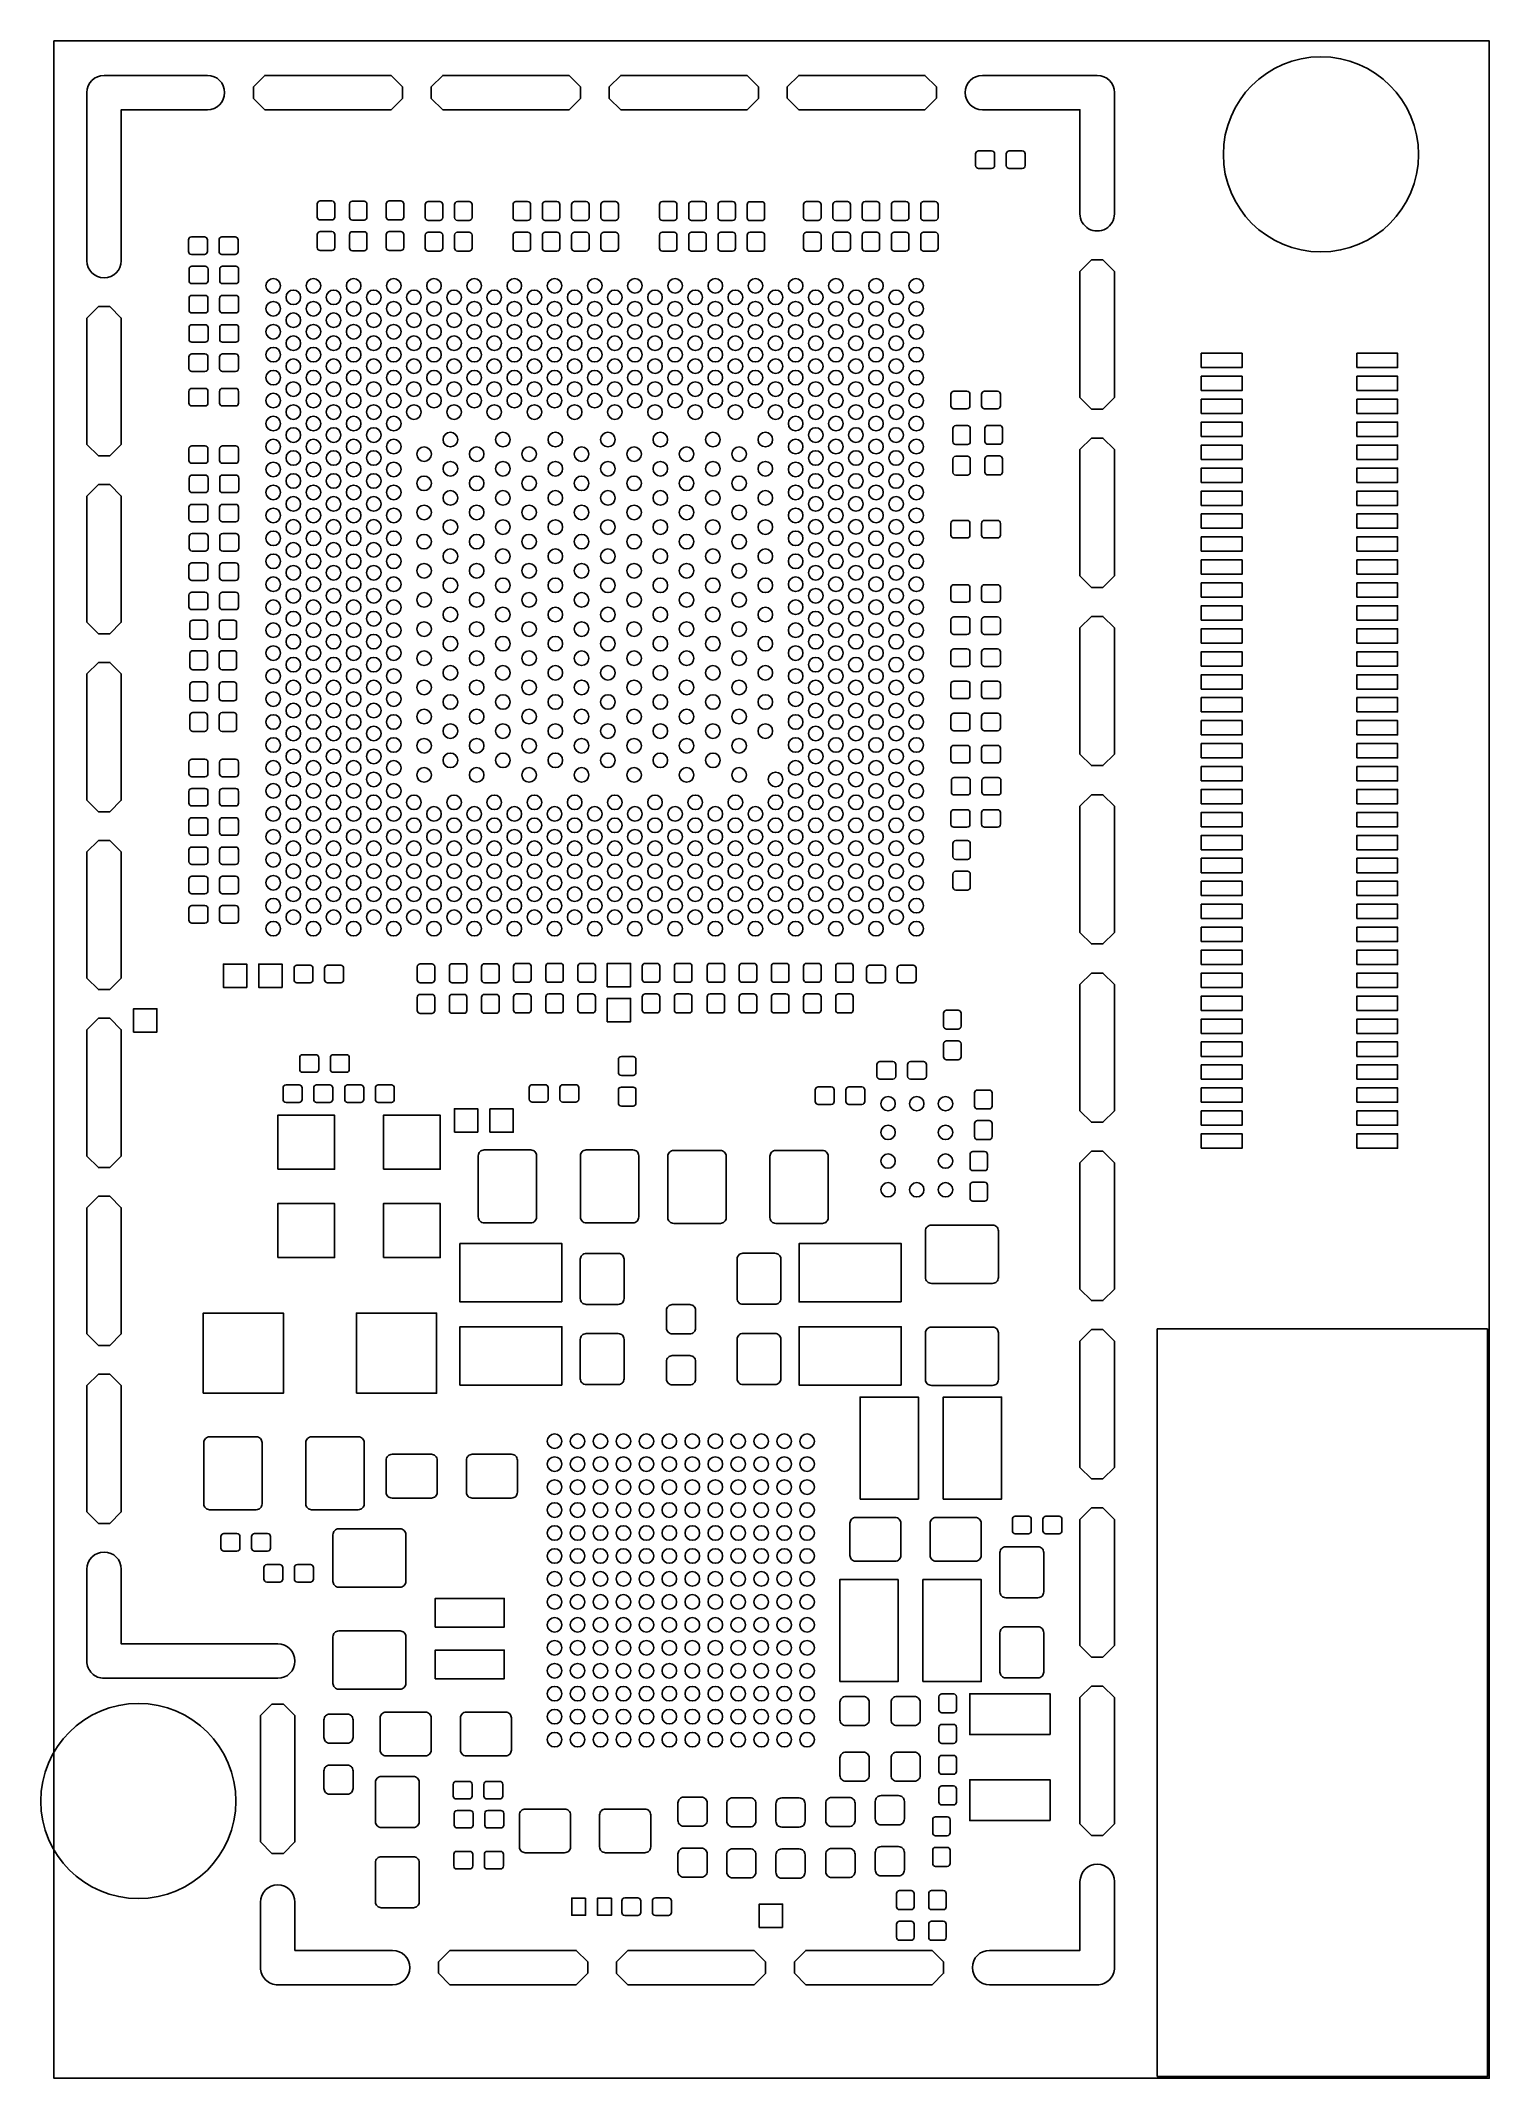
# Model space of a CAD drawing. Header units: inches. Extents: x -1.7 to 23.5, y -4.8 to 30.7.
import ezdxf

# ---------------------------------------------------------------- set-up
doc = ezdxf.new("R2010")
doc.units = ezdxf.units.IN
doc.header["$MEASUREMENT"] = 0
for name, color, linetype in [('BG_DIMENSION', 7, 'CONTINUOUS'), ('BG_OUTLINE', 7, 'CONTINUOUS'), ('PIN_BOTTOM', 7, 'CONTINUOUS')]:
    doc.layers.add(name, color=color, linetype=linetype)

msp = doc.modelspace()

# ---------------------------------------------------------------- linework, layer by layer
at = {"layer": 'BG_DIMENSION'}
msp.add_lwpolyline([(17.75, -4.8), (17.75, 8.225), (23.5, 8.225), (23.5, -4.8)], close=True, dxfattribs=at)
at = {"layer": 'BG_OUTLINE'}
msp.add_lwpolyline([(-1.47, 30.67), (-1.47, -4.83), (23.5318, -4.83), (23.53, 30.67)], close=True, dxfattribs=at)
at = {"layer": 'PIN_BOTTOM'}
for points in [[(-0.897, 26.838, 1), (-0.297, 26.838), (-0.297, 29.4667), (1.203, 29.4667, 1), (1.203, 30.0667), (-0.597, 30.0667, 0.413432), (-0.897, 29.7675)], [(16.403, 27.6558, 1.000667), (17.003, 27.6558), (17.003, 29.7668, 0.414116), (16.703, 30.0667), (14.703, 30.0667, 1), (14.703, 29.4667), (16.403, 29.4667)], [(14.8643, 28.4443), (14.6357, 28.4443, -0.414214), (14.5849, 28.4951), (14.5849, 28.6983, -0.414214), (14.6357, 28.7491), (14.8643, 28.7491, -0.414214), (14.9151, 28.6983), (14.9151, 28.4951, -0.414214)], [(15.3977, 28.4443), (15.1691, 28.4443, -0.414214), (15.1183, 28.4951), (15.1183, 28.6983, -0.414214), (15.1691, 28.7491), (15.3977, 28.7491, -0.414214), (15.4485, 28.6983), (15.4485, 28.4951, -0.414214)], [(3.4224, 27.8277), (3.4224, 27.5991, -0.414214), (3.3716, 27.5483), (3.1684, 27.5483, -0.414214), (3.1176, 27.5991), (3.1176, 27.8277, -0.414214), (3.1684, 27.8785), (3.3716, 27.8785, -0.414214)], [(3.6776, 27.5957), (3.6776, 27.8243, -0.414214), (3.7284, 27.8751), (3.9316, 27.8751, -0.414214), (3.9824, 27.8243), (3.9824, 27.5957, -0.414214), (3.9316, 27.5449), (3.7284, 27.5449, -0.414214)], [(4.6224, 27.8277), (4.6224, 27.5991, -0.414214), (4.5716, 27.5483), (4.3684, 27.5483, -0.414214), (4.3176, 27.5991), (4.3176, 27.8277, -0.414214), (4.3684, 27.8785), (4.5716, 27.8785, -0.414214)], [(5.3024, 27.8177), (5.3024, 27.5891, -0.414214), (5.2516, 27.5383), (5.0484, 27.5383, -0.414214), (4.9976, 27.5891), (4.9976, 27.8177, -0.414214), (5.0484, 27.8685), (5.2516, 27.8685, -0.414214)], [(5.8124, 27.8177), (5.8124, 27.5891, -0.414214), (5.7616, 27.5383), (5.5584, 27.5383, -0.414214), (5.5076, 27.5891), (5.5076, 27.8177, -0.414214), (5.5584, 27.8685), (5.7616, 27.8685, -0.414214)], [(6.8324, 27.8177), (6.8324, 27.5891, -0.414214), (6.7816, 27.5383), (6.5784, 27.5383, -0.414214), (6.5276, 27.5891), (6.5276, 27.8177, -0.414214), (6.5784, 27.8685), (6.7816, 27.8685, -0.414214)], [(7.3424, 27.8177), (7.3424, 27.5891, -0.414214), (7.2916, 27.5383), (7.0884, 27.5383, -0.414214), (7.0376, 27.5891), (7.0376, 27.8177, -0.414214), (7.0884, 27.8685), (7.2916, 27.8685, -0.414214)], [(7.8524, 27.8177), (7.8524, 27.5891, -0.414214), (7.8016, 27.5383), (7.5984, 27.5383, -0.414214), (7.5476, 27.5891), (7.5476, 27.8177, -0.414214), (7.5984, 27.8685), (7.8016, 27.8685, -0.414214)], [(8.3624, 27.8177), (8.3624, 27.5891, -0.414214), (8.3116, 27.5383), (8.1084, 27.5383, -0.414214), (8.0576, 27.5891), (8.0576, 27.8177, -0.414214), (8.1084, 27.8685), (8.3116, 27.8685, -0.414214)], [(9.3824, 27.8177), (9.3824, 27.5891, -0.414214), (9.3316, 27.5383), (9.1284, 27.5383, -0.414214), (9.0776, 27.5891), (9.0776, 27.8177, -0.414214), (9.1284, 27.8685), (9.3316, 27.8685, -0.414214)], [(9.8924, 27.8177), (9.8924, 27.5891, -0.414214), (9.8416, 27.5383), (9.6384, 27.5383, -0.414214), (9.5876, 27.5891), (9.5876, 27.8177, -0.414214), (9.6384, 27.8685), (9.8416, 27.8685, -0.414214)], [(10.4024, 27.8177), (10.4024, 27.5891, -0.414214), (10.3516, 27.5383), (10.1484, 27.5383, -0.414214), (10.0976, 27.5891), (10.0976, 27.8177, -0.414214), (10.1484, 27.8685), (10.3516, 27.8685, -0.414214)], [(10.9094, 27.8147), (10.9094, 27.5861, -0.414214), (10.8586, 27.5353), (10.6554, 27.5353, -0.414214), (10.6046, 27.5861), (10.6046, 27.8147, -0.414214), (10.6554, 27.8655), (10.8586, 27.8655, -0.414214)], [(11.8924, 27.8177), (11.8924, 27.5891, -0.414214), (11.8416, 27.5383), (11.6384, 27.5383, -0.414214), (11.5876, 27.5891), (11.5876, 27.8177, -0.414214), (11.6384, 27.8685), (11.8416, 27.8685, -0.414214)], [(12.4024, 27.8177), (12.4024, 27.5891, -0.414214), (12.3516, 27.5383), (12.1484, 27.5383, -0.414214), (12.0976, 27.5891), (12.0976, 27.8177, -0.414214), (12.1484, 27.8685), (12.3516, 27.8685, -0.414214)], [(12.9124, 27.8177), (12.9124, 27.5891, -0.414214), (12.8616, 27.5383), (12.6584, 27.5383, -0.414214), (12.6076, 27.5891), (12.6076, 27.8177, -0.414214), (12.6584, 27.8685), (12.8616, 27.8685, -0.414214)], [(13.4224, 27.8177), (13.4224, 27.5891, -0.414214), (13.3716, 27.5383), (13.1684, 27.5383, -0.414214), (13.1176, 27.5891), (13.1176, 27.8177, -0.414214), (13.1684, 27.8685), (13.3716, 27.8685, -0.414214)], [(13.9324, 27.8177), (13.9324, 27.5891, -0.414214), (13.8816, 27.5383), (13.6784, 27.5383, -0.414214), (13.6276, 27.5891), (13.6276, 27.8177, -0.414214), (13.6784, 27.8685), (13.8816, 27.8685, -0.414214)], [(3.4224, 27.2943), (3.4224, 27.0657, -0.414214), (3.3716, 27.0149), (3.1684, 27.0149, -0.414214), (3.1176, 27.0657), (3.1176, 27.2943, -0.414214), (3.1684, 27.3451), (3.3716, 27.3451, -0.414214)], [(3.6776, 27.0623), (3.6776, 27.2909, -0.414214), (3.7284, 27.3417), (3.9316, 27.3417, -0.414214), (3.9824, 27.2909), (3.9824, 27.0623, -0.414214), (3.9316, 27.0115), (3.7284, 27.0115, -0.414214)], [(4.6224, 27.2943), (4.6224, 27.0657, -0.414214), (4.5716, 27.0149), (4.3684, 27.0149, -0.414214), (4.3176, 27.0657), (4.3176, 27.2943, -0.414214), (4.3684, 27.3451), (4.5716, 27.3451, -0.414214)], [(5.3024, 27.2843), (5.3024, 27.0557, -0.414214), (5.2516, 27.0049), (5.0484, 27.0049, -0.414214), (4.9976, 27.0557), (4.9976, 27.2843, -0.414214), (5.0484, 27.3351), (5.2516, 27.3351, -0.414214)], [(5.8124, 27.2843), (5.8124, 27.0557, -0.414214), (5.7616, 27.0049), (5.5584, 27.0049, -0.414214), (5.5076, 27.0557), (5.5076, 27.2843, -0.414214), (5.5584, 27.3351), (5.7616, 27.3351, -0.414214)], [(6.8324, 27.2843), (6.8324, 27.0557, -0.414214), (6.7816, 27.0049), (6.5784, 27.0049, -0.414214), (6.5276, 27.0557), (6.5276, 27.2843, -0.414214), (6.5784, 27.3351), (6.7816, 27.3351, -0.414214)], [(7.3424, 27.2843), (7.3424, 27.0557, -0.414214), (7.2916, 27.0049), (7.0884, 27.0049, -0.414214), (7.0376, 27.0557), (7.0376, 27.2843, -0.414214), (7.0884, 27.3351), (7.2916, 27.3351, -0.414214)], [(7.8524, 27.2843), (7.8524, 27.0557, -0.414214), (7.8016, 27.0049), (7.5984, 27.0049, -0.414214), (7.5476, 27.0557), (7.5476, 27.2843, -0.414214), (7.5984, 27.3351), (7.8016, 27.3351, -0.414214)], [(8.3624, 27.2843), (8.3624, 27.0557, -0.414214), (8.3116, 27.0049), (8.1084, 27.0049, -0.414214), (8.0576, 27.0557), (8.0576, 27.2843, -0.414214), (8.1084, 27.3351), (8.3116, 27.3351, -0.414214)], [(9.3824, 27.2843), (9.3824, 27.0557, -0.414214), (9.3316, 27.0049), (9.1284, 27.0049, -0.414214), (9.0776, 27.0557), (9.0776, 27.2843, -0.414214), (9.1284, 27.3351), (9.3316, 27.3351, -0.414214)], [(9.8924, 27.2843), (9.8924, 27.0557, -0.414214), (9.8416, 27.0049), (9.6384, 27.0049, -0.414214), (9.5876, 27.0557), (9.5876, 27.2843, -0.414214), (9.6384, 27.3351), (9.8416, 27.3351, -0.414214)], [(10.4024, 27.2843), (10.4024, 27.0557, -0.414214), (10.3516, 27.0049), (10.1484, 27.0049, -0.414214), (10.0976, 27.0557), (10.0976, 27.2843, -0.414214), (10.1484, 27.3351), (10.3516, 27.3351, -0.414214)], [(11.8924, 27.2843), (11.8924, 27.0557, -0.414214), (11.8416, 27.0049), (11.6384, 27.0049, -0.414214), (11.5876, 27.0557), (11.5876, 27.2843, -0.414214), (11.6384, 27.3351), (11.8416, 27.3351, -0.414214)], [(12.4024, 27.2843), (12.4024, 27.0557, -0.414214), (12.3516, 27.0049), (12.1484, 27.0049, -0.414214), (12.0976, 27.0557), (12.0976, 27.2843, -0.414214), (12.1484, 27.3351), (12.3516, 27.3351, -0.414214)], [(12.9124, 27.2843), (12.9124, 27.0557, -0.414214), (12.8616, 27.0049), (12.6584, 27.0049, -0.414214), (12.6076, 27.0557), (12.6076, 27.2843, -0.414214), (12.6584, 27.3351), (12.8616, 27.3351, -0.414214)], [(13.4224, 27.2843), (13.4224, 27.0557, -0.414214), (13.3716, 27.0049), (13.1684, 27.0049, -0.414214), (13.1176, 27.0557), (13.1176, 27.2843, -0.414214), (13.1684, 27.3351), (13.3716, 27.3351, -0.414214)], [(13.9324, 27.2843), (13.9324, 27.0557, -0.414214), (13.8816, 27.0049), (13.6784, 27.0049, -0.414214), (13.6276, 27.0557), (13.6276, 27.2843, -0.414214), (13.6784, 27.3351), (13.8816, 27.3351, -0.414214)], [(0.9237, 27.2524), (1.1523, 27.2524, -0.414214), (1.2031, 27.2016), (1.2031, 26.9984, -0.414214), (1.1523, 26.9476), (0.9237, 26.9476, -0.414214), (0.8729, 26.9984), (0.8729, 27.2016, -0.414214)], [(1.4571, 27.2524), (1.6857, 27.2524, -0.414214), (1.7365, 27.2016), (1.7365, 26.9984, -0.414214), (1.6857, 26.9476), (1.4571, 26.9476, -0.414214), (1.4063, 26.9984), (1.4063, 27.2016, -0.414214)], [(10.9094, 27.2813), (10.9094, 27.0527, -0.414214), (10.8586, 27.0019), (10.6554, 27.0019, -0.414214), (10.6046, 27.0527), (10.6046, 27.2813, -0.414214), (10.6554, 27.3321), (10.8586, 27.3321, -0.414214)], [(0.9343, 26.7424), (1.1629, 26.7424, -0.414214), (1.2137, 26.6916), (1.2137, 26.4884, -0.414214), (1.1629, 26.4376), (0.9343, 26.4376, -0.414214), (0.8835, 26.4884), (0.8835, 26.6916, -0.414214)], [(1.4677, 26.7424), (1.6963, 26.7424, -0.414214), (1.7471, 26.6916), (1.7471, 26.4884, -0.414214), (1.6963, 26.4376), (1.4677, 26.4376, -0.414214), (1.4169, 26.4884), (1.4169, 26.6916, -0.414214)], [(0.9337, 26.2324), (1.1623, 26.2324, -0.414214), (1.2131, 26.1816), (1.2131, 25.9784, -0.414214), (1.1623, 25.9276), (0.9337, 25.9276, -0.414214), (0.8829, 25.9784), (0.8829, 26.1816, -0.414214)], [(1.4671, 26.2324), (1.6957, 26.2324, -0.414214), (1.7465, 26.1816), (1.7465, 25.9784, -0.414214), (1.6957, 25.9276), (1.4671, 25.9276, -0.414214), (1.4163, 25.9784), (1.4163, 26.1816, -0.414214)], [(0.9343, 25.7224), (1.1629, 25.7224, -0.414214), (1.2137, 25.6716), (1.2137, 25.4684, -0.414214), (1.1629, 25.4176), (0.9343, 25.4176, -0.414214), (0.8835, 25.4684), (0.8835, 25.6716, -0.414214)], [(1.4677, 25.7224), (1.6963, 25.7224, -0.414214), (1.7471, 25.6716), (1.7471, 25.4684, -0.414214), (1.6963, 25.4176), (1.4677, 25.4176, -0.414214), (1.4169, 25.4684), (1.4169, 25.6716, -0.414214)], [(0.9323, 25.2124), (1.1609, 25.2124, -0.414214), (1.2117, 25.1616), (1.2117, 24.9584, -0.414214), (1.1609, 24.9076), (0.9323, 24.9076, -0.414214), (0.8815, 24.9584), (0.8815, 25.1616, -0.414214)], [(1.4657, 25.2124), (1.6943, 25.2124, -0.414214), (1.7451, 25.1616), (1.7451, 24.9584, -0.414214), (1.6943, 24.9076), (1.4657, 24.9076, -0.414214), (1.4149, 24.9584), (1.4149, 25.1616, -0.414214)], [(0.9323, 24.6124), (1.1609, 24.6124, -0.414214), (1.2117, 24.5616), (1.2117, 24.3584, -0.414214), (1.1609, 24.3076), (0.9323, 24.3076, -0.414214), (0.8815, 24.3584), (0.8815, 24.5616, -0.414214)], [(1.4657, 24.6124), (1.6943, 24.6124, -0.414214), (1.7451, 24.5616), (1.7451, 24.3584, -0.414214), (1.6943, 24.3076), (1.4657, 24.3076, -0.414214), (1.4149, 24.3584), (1.4149, 24.5616, -0.414214)], [(14.4343, 24.2576), (14.2057, 24.2576, -0.414214), (14.1549, 24.3084), (14.1549, 24.5116, -0.414214), (14.2057, 24.5624), (14.4343, 24.5624, -0.414214), (14.4851, 24.5116), (14.4851, 24.3084, -0.414214)], [(14.9677, 24.2576), (14.7391, 24.2576, -0.414214), (14.6883, 24.3084), (14.6883, 24.5116, -0.414214), (14.7391, 24.5624), (14.9677, 24.5624, -0.414214), (15.0185, 24.5116), (15.0185, 24.3084, -0.414214)], [(14.1876, 23.6857), (14.1876, 23.9143, -0.414214), (14.2384, 23.9651), (14.4416, 23.9651, -0.414214), (14.4924, 23.9143), (14.4924, 23.6857, -0.414214), (14.4416, 23.6349), (14.2384, 23.6349, -0.414214)], [(15.0524, 23.9177), (15.0524, 23.6891, -0.414214), (15.0016, 23.6383), (14.7984, 23.6383, -0.414214), (14.7476, 23.6891), (14.7476, 23.9177, -0.414214), (14.7984, 23.9685), (15.0016, 23.9685, -0.414214)], [(0.9323, 23.6124), (1.1609, 23.6124, -0.414214), (1.2117, 23.5616), (1.2117, 23.3584, -0.414214), (1.1609, 23.3076), (0.9323, 23.3076, -0.414214), (0.8815, 23.3584), (0.8815, 23.5616, -0.414214)], [(1.4657, 23.6124), (1.6943, 23.6124, -0.414214), (1.7451, 23.5616), (1.7451, 23.3584, -0.414214), (1.6943, 23.3076), (1.4657, 23.3076, -0.414214), (1.4149, 23.3584), (1.4149, 23.5616, -0.414214)], [(14.1876, 23.1523), (14.1876, 23.3809, -0.414214), (14.2384, 23.4317), (14.4416, 23.4317, -0.414214), (14.4924, 23.3809), (14.4924, 23.1523, -0.414214), (14.4416, 23.1015), (14.2384, 23.1015, -0.414214)], [(15.0524, 23.3843), (15.0524, 23.1557, -0.414214), (15.0016, 23.1049), (14.7984, 23.1049, -0.414214), (14.7476, 23.1557), (14.7476, 23.3843, -0.414214), (14.7984, 23.4351), (15.0016, 23.4351, -0.414214)], [(1.1643, 22.7976), (0.9357, 22.7976, -0.414214), (0.8849, 22.8484), (0.8849, 23.0516, -0.414214), (0.9357, 23.1024), (1.1643, 23.1024, -0.414214), (1.2151, 23.0516), (1.2151, 22.8484, -0.414214)], [(1.6977, 22.7976), (1.4691, 22.7976, -0.414214), (1.4183, 22.8484), (1.4183, 23.0516, -0.414214), (1.4691, 23.1024), (1.6977, 23.1024, -0.414214), (1.7485, 23.0516), (1.7485, 22.8484, -0.414214)], [(0.9323, 22.5924), (1.1609, 22.5924, -0.414214), (1.2117, 22.5416), (1.2117, 22.3384, -0.414214), (1.1609, 22.2876), (0.9323, 22.2876, -0.414214), (0.8815, 22.3384), (0.8815, 22.5416, -0.414214)], [(1.4657, 22.5924), (1.6943, 22.5924, -0.414214), (1.7451, 22.5416), (1.7451, 22.3384, -0.414214), (1.6943, 22.2876), (1.4657, 22.2876, -0.414214), (1.4149, 22.3384), (1.4149, 22.5416, -0.414214)], [(1.1643, 21.7776), (0.9357, 21.7776, -0.414214), (0.8849, 21.8284), (0.8849, 22.0316, -0.414214), (0.9357, 22.0824), (1.1643, 22.0824, -0.414214), (1.2151, 22.0316), (1.2151, 21.8284, -0.414214)], [(1.6977, 21.7776), (1.4691, 21.7776, -0.414214), (1.4183, 21.8284), (1.4183, 22.0316, -0.414214), (1.4691, 22.0824), (1.6977, 22.0824, -0.414214), (1.7485, 22.0316), (1.7485, 21.8284, -0.414214)], [(14.4343, 22.0076), (14.2057, 22.0076, -0.414214), (14.1549, 22.0584), (14.1549, 22.2616, -0.414214), (14.2057, 22.3124), (14.4343, 22.3124, -0.414214), (14.4851, 22.2616), (14.4851, 22.0584, -0.414214)], [(14.9677, 22.0076), (14.7391, 22.0076, -0.414214), (14.6883, 22.0584), (14.6883, 22.2616, -0.414214), (14.7391, 22.3124), (14.9677, 22.3124, -0.414214), (15.0185, 22.2616), (15.0185, 22.0584, -0.414214)], [(0.9323, 21.5724), (1.1609, 21.5724, -0.414214), (1.2117, 21.5216), (1.2117, 21.3184, -0.414214), (1.1609, 21.2676), (0.9323, 21.2676, -0.414214), (0.8815, 21.3184), (0.8815, 21.5216, -0.414214)], [(1.4657, 21.5724), (1.6943, 21.5724, -0.414214), (1.7451, 21.5216), (1.7451, 21.3184, -0.414214), (1.6943, 21.2676), (1.4657, 21.2676, -0.414214), (1.4149, 21.3184), (1.4149, 21.5216, -0.414214)], [(0.9323, 21.0624), (1.1609, 21.0624, -0.414214), (1.2117, 21.0116), (1.2117, 20.8084, -0.414214), (1.1609, 20.7576), (0.9323, 20.7576, -0.414214), (0.8815, 20.8084), (0.8815, 21.0116, -0.414214)], [(1.4657, 21.0624), (1.6943, 21.0624, -0.414214), (1.7451, 21.0116), (1.7451, 20.8084, -0.414214), (1.6943, 20.7576), (1.4657, 20.7576, -0.414214), (1.4149, 20.8084), (1.4149, 21.0116, -0.414214)], [(14.4343, 20.8876), (14.2057, 20.8876, -0.414214), (14.1549, 20.9384), (14.1549, 21.1416, -0.414214), (14.2057, 21.1924), (14.4343, 21.1924, -0.414214), (14.4851, 21.1416), (14.4851, 20.9384, -0.414214)], [(14.9677, 20.8876), (14.7391, 20.8876, -0.414214), (14.6883, 20.9384), (14.6883, 21.1416, -0.414214), (14.7391, 21.1924), (14.9677, 21.1924, -0.414214), (15.0185, 21.1416), (15.0185, 20.9384, -0.414214)], [(14.4343, 20.3276), (14.2057, 20.3276, -0.414214), (14.1549, 20.3784), (14.1549, 20.5816, -0.414214), (14.2057, 20.6324), (14.4343, 20.6324, -0.414214), (14.4851, 20.5816), (14.4851, 20.3784, -0.414214)], [(14.9677, 20.3276), (14.7391, 20.3276, -0.414214), (14.6883, 20.3784), (14.6883, 20.5816, -0.414214), (14.7391, 20.6324), (14.9677, 20.6324, -0.414214), (15.0185, 20.5816), (15.0185, 20.3784, -0.414214)], [(1.2024, 20.5243), (1.2024, 20.2957, -0.414214), (1.1516, 20.2449), (0.9484, 20.2449, -0.414214), (0.8976, 20.2957), (0.8976, 20.5243, -0.414214), (0.9484, 20.5751), (1.1516, 20.5751, -0.414214)], [(1.4076, 20.2957), (1.4076, 20.5243, -0.414214), (1.4584, 20.5751), (1.6616, 20.5751, -0.414214), (1.7124, 20.5243), (1.7124, 20.2957, -0.414214), (1.6616, 20.2449), (1.4584, 20.2449, -0.414214)], [(1.2024, 19.9909), (1.2024, 19.7623, -0.414214), (1.1516, 19.7115), (0.9484, 19.7115, -0.414214), (0.8976, 19.7623), (0.8976, 19.9909, -0.414214), (0.9484, 20.0417), (1.1516, 20.0417, -0.414214)], [(1.4076, 19.7623), (1.4076, 19.9909, -0.414214), (1.4584, 20.0417), (1.6616, 20.0417, -0.414214), (1.7124, 19.9909), (1.7124, 19.7623, -0.414214), (1.6616, 19.7115), (1.4584, 19.7115, -0.414214)], [(14.4343, 19.7676), (14.2057, 19.7676, -0.414214), (14.1549, 19.8184), (14.1549, 20.0216, -0.414214), (14.2057, 20.0724), (14.4343, 20.0724, -0.414214), (14.4851, 20.0216), (14.4851, 19.8184, -0.414214)], [(14.9677, 19.7676), (14.7391, 19.7676, -0.414214), (14.6883, 19.8184), (14.6883, 20.0216, -0.414214), (14.7391, 20.0724), (14.9677, 20.0724, -0.414214), (15.0185, 20.0216), (15.0185, 19.8184, -0.414214)], [(1.2024, 19.4477), (1.2024, 19.2191, -0.414214), (1.1516, 19.1683), (0.9484, 19.1683, -0.414214), (0.8976, 19.2191), (0.8976, 19.4477, -0.414214), (0.9484, 19.4985), (1.1516, 19.4985, -0.414214)], [(1.7124, 19.4477), (1.7124, 19.2191, -0.414214), (1.6616, 19.1683), (1.4584, 19.1683, -0.414214), (1.4076, 19.2191), (1.4076, 19.4477, -0.414214), (1.4584, 19.4985), (1.6616, 19.4985, -0.414214)], [(14.4343, 19.2076), (14.2057, 19.2076, -0.414214), (14.1549, 19.2584), (14.1549, 19.4616, -0.414214), (14.2057, 19.5124), (14.4343, 19.5124, -0.414214), (14.4851, 19.4616), (14.4851, 19.2584, -0.414214)], [(14.9677, 19.2076), (14.7391, 19.2076, -0.414214), (14.6883, 19.2584), (14.6883, 19.4616, -0.414214), (14.7391, 19.5124), (14.9677, 19.5124, -0.414214), (15.0185, 19.4616), (15.0185, 19.2584, -0.414214)], [(1.2024, 18.9143), (1.2024, 18.6857, -0.414214), (1.1516, 18.6349), (0.9484, 18.6349, -0.414214), (0.8976, 18.6857), (0.8976, 18.9143, -0.414214), (0.9484, 18.9651), (1.1516, 18.9651, -0.414214)], [(1.7124, 18.9143), (1.7124, 18.6857, -0.414214), (1.6616, 18.6349), (1.4584, 18.6349, -0.414214), (1.4076, 18.6857), (1.4076, 18.9143, -0.414214), (1.4584, 18.9651), (1.6616, 18.9651, -0.414214)], [(14.4343, 18.6476), (14.2057, 18.6476, -0.414214), (14.1549, 18.6984), (14.1549, 18.9016, -0.414214), (14.2057, 18.9524), (14.4343, 18.9524, -0.414214), (14.4851, 18.9016), (14.4851, 18.6984, -0.414214)], [(14.9677, 18.6476), (14.7391, 18.6476, -0.414214), (14.6883, 18.6984), (14.6883, 18.9016, -0.414214), (14.7391, 18.9524), (14.9677, 18.9524, -0.414214), (15.0185, 18.9016), (15.0185, 18.6984, -0.414214)], [(0.9323, 18.1524), (1.1609, 18.1524, -0.414214), (1.2117, 18.1016), (1.2117, 17.8984, -0.414214), (1.1609, 17.8476), (0.9323, 17.8476, -0.414214), (0.8815, 17.8984), (0.8815, 18.1016, -0.414214)], [(1.4657, 18.1524), (1.6943, 18.1524, -0.414214), (1.7451, 18.1016), (1.7451, 17.8984, -0.414214), (1.6943, 17.8476), (1.4657, 17.8476, -0.414214), (1.4149, 17.8984), (1.4149, 18.1016, -0.414214)], [(14.2057, 18.3924), (14.4343, 18.3924, -0.414214), (14.4851, 18.3416), (14.4851, 18.1384, -0.414214), (14.4343, 18.0876), (14.2057, 18.0876, -0.414214), (14.1549, 18.1384), (14.1549, 18.3416, -0.414214)], [(14.7391, 18.3924), (14.9677, 18.3924, -0.414214), (15.0185, 18.3416), (15.0185, 18.1384, -0.414214), (14.9677, 18.0876), (14.7391, 18.0876, -0.414214), (14.6883, 18.1384), (14.6883, 18.3416, -0.414214)], [(14.4413, 17.5286), (14.2127, 17.5286, -0.414214), (14.1619, 17.5794), (14.1619, 17.7826, -0.414214), (14.2127, 17.8334), (14.4413, 17.8334, -0.414214), (14.4921, 17.7826), (14.4921, 17.5794, -0.414214)], [(14.9747, 17.5286), (14.7461, 17.5286, -0.414214), (14.6953, 17.5794), (14.6953, 17.7826, -0.414214), (14.7461, 17.8334), (14.9747, 17.8334, -0.414214), (15.0255, 17.7826), (15.0255, 17.5794, -0.414214)], [(0.9323, 17.6424), (1.1609, 17.6424, -0.414214), (1.2117, 17.5916), (1.2117, 17.3884, -0.414214), (1.1609, 17.3376), (0.9323, 17.3376, -0.414214), (0.8815, 17.3884), (0.8815, 17.5916, -0.414214)], [(1.4657, 17.6424), (1.6943, 17.6424, -0.414214), (1.7451, 17.5916), (1.7451, 17.3884, -0.414214), (1.6943, 17.3376), (1.4657, 17.3376, -0.414214), (1.4149, 17.3884), (1.4149, 17.5916, -0.414214)], [(0.9323, 17.1324), (1.1609, 17.1324, -0.414214), (1.2117, 17.0816), (1.2117, 16.8784, -0.414214), (1.1609, 16.8276), (0.9323, 16.8276, -0.414214), (0.8815, 16.8784), (0.8815, 17.0816, -0.414214)], [(1.4657, 17.1324), (1.6943, 17.1324, -0.414214), (1.7451, 17.0816), (1.7451, 16.8784, -0.414214), (1.6943, 16.8276), (1.4657, 16.8276, -0.414214), (1.4149, 16.8784), (1.4149, 17.0816, -0.414214)], [(14.4343, 16.9676), (14.2057, 16.9676, -0.414214), (14.1549, 17.0184), (14.1549, 17.2216, -0.414214), (14.2057, 17.2724), (14.4343, 17.2724, -0.414214), (14.4851, 17.2216), (14.4851, 17.0184, -0.414214)], [(14.9677, 16.9676), (14.7391, 16.9676, -0.414214), (14.6883, 17.0184), (14.6883, 17.2216, -0.414214), (14.7391, 17.2724), (14.9677, 17.2724, -0.414214), (15.0185, 17.2216), (15.0185, 17.0184, -0.414214)], [(14.1876, 16.4557), (14.1876, 16.6843, -0.414214), (14.2384, 16.7351), (14.4416, 16.7351, -0.414214), (14.4924, 16.6843), (14.4924, 16.4557, -0.414214), (14.4416, 16.4049), (14.2384, 16.4049, -0.414214)], [(0.9323, 16.6224), (1.1609, 16.6224, -0.414214), (1.2117, 16.5716), (1.2117, 16.3684, -0.414214), (1.1609, 16.3176), (0.9323, 16.3176, -0.414214), (0.8815, 16.3684), (0.8815, 16.5716, -0.414214)], [(1.4657, 16.6224), (1.6943, 16.6224, -0.414214), (1.7451, 16.5716), (1.7451, 16.3684, -0.414214), (1.6943, 16.3176), (1.4657, 16.3176, -0.414214), (1.4149, 16.3684), (1.4149, 16.5716, -0.414214)], [(0.9323, 16.1124), (1.1609, 16.1124, -0.414214), (1.2117, 16.0616), (1.2117, 15.8584, -0.414214), (1.1609, 15.8076), (0.9323, 15.8076, -0.414214), (0.8815, 15.8584), (0.8815, 16.0616, -0.414214)], [(1.4657, 16.1124), (1.6943, 16.1124, -0.414214), (1.7451, 16.0616), (1.7451, 15.8584, -0.414214), (1.6943, 15.8076), (1.4657, 15.8076, -0.414214), (1.4149, 15.8584), (1.4149, 16.0616, -0.414214)], [(14.1876, 15.9223), (14.1876, 16.1509, -0.414214), (14.2384, 16.2017), (14.4416, 16.2017, -0.414214), (14.4924, 16.1509), (14.4924, 15.9223, -0.414214), (14.4416, 15.8715), (14.2384, 15.8715, -0.414214)], [(0.9323, 15.6024), (1.1609, 15.6024, -0.414214), (1.2117, 15.5516), (1.2117, 15.3484, -0.414214), (1.1609, 15.2976), (0.9323, 15.2976, -0.414214), (0.8815, 15.3484), (0.8815, 15.5516, -0.414214)], [(1.4657, 15.6024), (1.6943, 15.6024, -0.414214), (1.7451, 15.5516), (1.7451, 15.3484, -0.414214), (1.6943, 15.2976), (1.4657, 15.2976, -0.414214), (1.4149, 15.3484), (1.4149, 15.5516, -0.414214)], [(2.7623, 14.5624), (2.9909, 14.5624, -0.414214), (3.0417, 14.5116), (3.0417, 14.3084, -0.414214), (2.9909, 14.2576), (2.7623, 14.2576, -0.414214), (2.7115, 14.3084), (2.7115, 14.5116, -0.414214)], [(3.2957, 14.5624), (3.5243, 14.5624, -0.414214), (3.5751, 14.5116), (3.5751, 14.3084, -0.414214), (3.5243, 14.2576), (3.2957, 14.2576, -0.414214), (3.2449, 14.3084), (3.2449, 14.5116, -0.414214)], [(4.8576, 14.3077), (4.8576, 14.5363, -0.414214), (4.9084, 14.5871), (5.1116, 14.5871, -0.414214), (5.1624, 14.5363), (5.1624, 14.3077, -0.414214), (5.1116, 14.2569), (4.9084, 14.2569, -0.414214)], [(5.4176, 14.3091), (5.4176, 14.5377, -0.414214), (5.4684, 14.5885), (5.6716, 14.5885, -0.414214), (5.7224, 14.5377), (5.7224, 14.3091, -0.414214), (5.6716, 14.2583), (5.4684, 14.2583, -0.414214)], [(5.9776, 14.3091), (5.9776, 14.5377, -0.414214), (6.0284, 14.5885), (6.2316, 14.5885, -0.414214), (6.2824, 14.5377), (6.2824, 14.3091, -0.414214), (6.2316, 14.2583), (6.0284, 14.2583, -0.414214)], [(6.5376, 14.3157), (6.5376, 14.5443, -0.414214), (6.5884, 14.5951), (6.7916, 14.5951, -0.414214), (6.8424, 14.5443), (6.8424, 14.3157, -0.414214), (6.7916, 14.2649), (6.5884, 14.2649, -0.414214)], [(7.0976, 14.3157), (7.0976, 14.5443, -0.414214), (7.1484, 14.5951), (7.3516, 14.5951, -0.414214), (7.4024, 14.5443), (7.4024, 14.3157, -0.414214), (7.3516, 14.2649), (7.1484, 14.2649, -0.414214)], [(7.6576, 14.3157), (7.6576, 14.5443, -0.414214), (7.7084, 14.5951), (7.9116, 14.5951, -0.414214), (7.9624, 14.5443), (7.9624, 14.3157, -0.414214), (7.9116, 14.2649), (7.7084, 14.2649, -0.414214)], [(8.7776, 14.3157), (8.7776, 14.5443, -0.414214), (8.8284, 14.5951), (9.0316, 14.5951, -0.414214), (9.0824, 14.5443), (9.0824, 14.3157, -0.414214), (9.0316, 14.2649), (8.8284, 14.2649, -0.414214)], [(9.3376, 14.3157), (9.3376, 14.5443, -0.414214), (9.3884, 14.5951), (9.5916, 14.5951, -0.414214), (9.6424, 14.5443), (9.6424, 14.3157, -0.414214), (9.5916, 14.2649), (9.3884, 14.2649, -0.414214)], [(9.9076, 14.3157), (9.9076, 14.5443, -0.414214), (9.9584, 14.5951), (10.1616, 14.5951, -0.414214), (10.2124, 14.5443), (10.2124, 14.3157, -0.414214), (10.1616, 14.2649), (9.9584, 14.2649, -0.414214)], [(10.4676, 14.3157), (10.4676, 14.5443, -0.414214), (10.5184, 14.5951), (10.7216, 14.5951, -0.414214), (10.7724, 14.5443), (10.7724, 14.3157, -0.414214), (10.7216, 14.2649), (10.5184, 14.2649, -0.414214)], [(11.0276, 14.3157), (11.0276, 14.5443, -0.414214), (11.0784, 14.5951), (11.2816, 14.5951, -0.414214), (11.3324, 14.5443), (11.3324, 14.3157, -0.414214), (11.2816, 14.2649), (11.0784, 14.2649, -0.414214)], [(11.5876, 14.3157), (11.5876, 14.5443, -0.414214), (11.6384, 14.5951), (11.8416, 14.5951, -0.414214), (11.8924, 14.5443), (11.8924, 14.3157, -0.414214), (11.8416, 14.2649), (11.6384, 14.2649, -0.414214)], [(12.1476, 14.3157), (12.1476, 14.5443, -0.414214), (12.1984, 14.5951), (12.4016, 14.5951, -0.414214), (12.4524, 14.5443), (12.4524, 14.3157, -0.414214), (12.4016, 14.2649), (12.1984, 14.2649, -0.414214)], [(12.9643, 14.2576), (12.7357, 14.2576, -0.414214), (12.6849, 14.3084), (12.6849, 14.5116, -0.414214), (12.7357, 14.5624), (12.9643, 14.5624, -0.414214), (13.0151, 14.5116), (13.0151, 14.3084, -0.414214)], [(13.4977, 14.2576), (13.2691, 14.2576, -0.414214), (13.2183, 14.3084), (13.2183, 14.5116, -0.414214), (13.2691, 14.5624), (13.4977, 14.5624, -0.414214), (13.5485, 14.5116), (13.5485, 14.3084, -0.414214)], [(4.8576, 13.7743), (4.8576, 14.0029, -0.414214), (4.9084, 14.0537), (5.1116, 14.0537, -0.414214), (5.1624, 14.0029), (5.1624, 13.7743, -0.414214), (5.1116, 13.7235), (4.9084, 13.7235, -0.414214)], [(5.4176, 13.7757), (5.4176, 14.0043, -0.414214), (5.4684, 14.0551), (5.6716, 14.0551, -0.414214), (5.7224, 14.0043), (5.7224, 13.7757, -0.414214), (5.6716, 13.7249), (5.4684, 13.7249, -0.414214)], [(5.9776, 13.7757), (5.9776, 14.0043, -0.414214), (6.0284, 14.0551), (6.2316, 14.0551, -0.414214), (6.2824, 14.0043), (6.2824, 13.7757, -0.414214), (6.2316, 13.7249), (6.0284, 13.7249, -0.414214)], [(6.5376, 13.7823), (6.5376, 14.0109, -0.414214), (6.5884, 14.0617), (6.7916, 14.0617, -0.414214), (6.8424, 14.0109), (6.8424, 13.7823, -0.414214), (6.7916, 13.7315), (6.5884, 13.7315, -0.414214)], [(7.0976, 13.7823), (7.0976, 14.0109, -0.414214), (7.1484, 14.0617), (7.3516, 14.0617, -0.414214), (7.4024, 14.0109), (7.4024, 13.7823, -0.414214), (7.3516, 13.7315), (7.1484, 13.7315, -0.414214)], [(7.6576, 13.7823), (7.6576, 14.0109, -0.414214), (7.7084, 14.0617), (7.9116, 14.0617, -0.414214), (7.9624, 14.0109), (7.9624, 13.7823, -0.414214), (7.9116, 13.7315), (7.7084, 13.7315, -0.414214)], [(8.7776, 13.7823), (8.7776, 14.0109, -0.414214), (8.8284, 14.0617), (9.0316, 14.0617, -0.414214), (9.0824, 14.0109), (9.0824, 13.7823, -0.414214), (9.0316, 13.7315), (8.8284, 13.7315, -0.414214)], [(9.3376, 13.7823), (9.3376, 14.0109, -0.414214), (9.3884, 14.0617), (9.5916, 14.0617, -0.414214), (9.6424, 14.0109), (9.6424, 13.7823, -0.414214), (9.5916, 13.7315), (9.3884, 13.7315, -0.414214)], [(9.9076, 13.7823), (9.9076, 14.0109, -0.414214), (9.9584, 14.0617), (10.1616, 14.0617, -0.414214), (10.2124, 14.0109), (10.2124, 13.7823, -0.414214), (10.1616, 13.7315), (9.9584, 13.7315, -0.414214)], [(10.4676, 13.7823), (10.4676, 14.0109, -0.414214), (10.5184, 14.0617), (10.7216, 14.0617, -0.414214), (10.7724, 14.0109), (10.7724, 13.7823, -0.414214), (10.7216, 13.7315), (10.5184, 13.7315, -0.414214)], [(11.0276, 13.7823), (11.0276, 14.0109, -0.414214), (11.0784, 14.0617), (11.2816, 14.0617, -0.414214), (11.3324, 14.0109), (11.3324, 13.7823, -0.414214), (11.2816, 13.7315), (11.0784, 13.7315, -0.414214)], [(11.5876, 13.7823), (11.5876, 14.0109, -0.414214), (11.6384, 14.0617), (11.8416, 14.0617, -0.414214), (11.8924, 14.0109), (11.8924, 13.7823, -0.414214), (11.8416, 13.7315), (11.6384, 13.7315, -0.414214)], [(12.1476, 13.7823), (12.1476, 14.0109, -0.414214), (12.1984, 14.0617), (12.4016, 14.0617, -0.414214), (12.4524, 14.0109), (12.4524, 13.7823, -0.414214), (12.4016, 13.7315), (12.1984, 13.7315, -0.414214)], [(14.0276, 13.4991), (14.0276, 13.7277, -0.414214), (14.0784, 13.7785), (14.2816, 13.7785, -0.414214), (14.3324, 13.7277), (14.3324, 13.4991, -0.414214), (14.2816, 13.4483), (14.0784, 13.4483, -0.414214)], [(14.0276, 12.9657), (14.0276, 13.1943, -0.414214), (14.0784, 13.2451), (14.2816, 13.2451, -0.414214), (14.3324, 13.1943), (14.3324, 12.9657, -0.414214), (14.2816, 12.9149), (14.0784, 12.9149, -0.414214)], [(2.8623, 13.0024), (3.0909, 13.0024, -0.414214), (3.1417, 12.9516), (3.1417, 12.7484, -0.414214), (3.0909, 12.6976), (2.8623, 12.6976, -0.414214), (2.8115, 12.7484), (2.8115, 12.9516, -0.414214)], [(3.3957, 13.0024), (3.6243, 13.0024, -0.414214), (3.6751, 12.9516), (3.6751, 12.7484, -0.414214), (3.6243, 12.6976), (3.3957, 12.6976, -0.414214), (3.3449, 12.7484), (3.3449, 12.9516, -0.414214)], [(8.3626, 12.6927), (8.3626, 12.9213, -0.414214), (8.4134, 12.9721), (8.6166, 12.9721, -0.414214), (8.6674, 12.9213), (8.6674, 12.6927, -0.414214), (8.6166, 12.6419), (8.4134, 12.6419, -0.414214)], [(13.1443, 12.5776), (12.9157, 12.5776, -0.414214), (12.8649, 12.6284), (12.8649, 12.8316, -0.414214), (12.9157, 12.8824), (13.1443, 12.8824, -0.414214), (13.1951, 12.8316), (13.1951, 12.6284, -0.414214)], [(13.6777, 12.5776), (13.4491, 12.5776, -0.414214), (13.3983, 12.6284), (13.3983, 12.8316, -0.414214), (13.4491, 12.8824), (13.6777, 12.8824, -0.414214), (13.7285, 12.8316), (13.7285, 12.6284, -0.414214)], [(2.5723, 12.4779), (2.8009, 12.4779, -0.414214), (2.8517, 12.4271), (2.8517, 12.2239, -0.414214), (2.8009, 12.1731), (2.5723, 12.1731, -0.414214), (2.5215, 12.2239), (2.5215, 12.4271, -0.414214)], [(3.1057, 12.4779), (3.3343, 12.4779, -0.414214), (3.3851, 12.4271), (3.3851, 12.2239, -0.414214), (3.3343, 12.1731), (3.1057, 12.1731, -0.414214), (3.0549, 12.2239), (3.0549, 12.4271, -0.414214)], [(3.8743, 12.1731), (3.6457, 12.1731, -0.414214), (3.5949, 12.2239), (3.5949, 12.4271, -0.414214), (3.6457, 12.4779), (3.8743, 12.4779, -0.414214), (3.9251, 12.4271), (3.9251, 12.2239, -0.414214)], [(4.4077, 12.1731), (4.1791, 12.1731, -0.414214), (4.1283, 12.2239), (4.1283, 12.4271, -0.414214), (4.1791, 12.4779), (4.4077, 12.4779, -0.414214), (4.4585, 12.4271), (4.4585, 12.2239, -0.414214)], [(6.8593, 12.4814), (7.0879, 12.4814, -0.414214), (7.1387, 12.4306), (7.1387, 12.2274, -0.414214), (7.0879, 12.1766), (6.8593, 12.1766, -0.414214), (6.8085, 12.2274), (6.8085, 12.4306, -0.414214)], [(7.3927, 12.4814), (7.6213, 12.4814, -0.414214), (7.6721, 12.4306), (7.6721, 12.2274, -0.414214), (7.6213, 12.1766), (7.3927, 12.1766, -0.414214), (7.3419, 12.2274), (7.3419, 12.4306, -0.414214)], [(8.3626, 12.1593), (8.3626, 12.3879, -0.414214), (8.4134, 12.4387), (8.6166, 12.4387, -0.414214), (8.6674, 12.3879), (8.6674, 12.1593, -0.414214), (8.6166, 12.1085), (8.4134, 12.1085, -0.414214)], [(11.8423, 12.4424), (12.0709, 12.4424, -0.414214), (12.1217, 12.3916), (12.1217, 12.1884, -0.414214), (12.0709, 12.1376), (11.8423, 12.1376, -0.414214), (11.7915, 12.1884), (11.7915, 12.3916, -0.414214)], [(12.3757, 12.4424), (12.6043, 12.4424, -0.414214), (12.6551, 12.3916), (12.6551, 12.1884, -0.414214), (12.6043, 12.1376), (12.3757, 12.1376, -0.414214), (12.3249, 12.1884), (12.3249, 12.3916, -0.414214)], [(14.8724, 12.3377), (14.8724, 12.1091, -0.414214), (14.8216, 12.0583), (14.6184, 12.0583, -0.414214), (14.5676, 12.1091), (14.5676, 12.3377, -0.414214), (14.6184, 12.3885), (14.8216, 12.3885, -0.414214)], [(14.8724, 11.8043), (14.8724, 11.5757, -0.414214), (14.8216, 11.5249), (14.6184, 11.5249, -0.414214), (14.5676, 11.5757), (14.5676, 11.8043, -0.414214), (14.6184, 11.8551), (14.8216, 11.8551, -0.414214)], [(6.938, 11.2434, 0.414214), (6.8364, 11.345), (6.0236, 11.345, 0.414214), (5.922, 11.2434), (5.922, 10.1766, 0.414214), (6.0236, 10.075), (6.8364, 10.075, 0.414214), (6.938, 10.1766)], [(8.716, 11.2434, 0.414214), (8.6144, 11.345), (7.8016, 11.345, 0.414214), (7.7, 11.2434), (7.7, 10.1766, 0.414214), (7.8016, 10.075), (8.6144, 10.075, 0.414214), (8.716, 10.1766)], [(9.224, 10.1666, 0.414214), (9.3256, 10.065), (10.1384, 10.065, 0.414214), (10.24, 10.1666), (10.24, 11.2334, 0.414214), (10.1384, 11.335), (9.3256, 11.335, 0.414214), (9.224, 11.2334)], [(11.002, 10.1666, 0.414214), (11.1036, 10.065), (11.9164, 10.065, 0.414214), (12.018, 10.1666), (12.018, 11.2334, 0.414214), (11.9164, 11.335), (11.1036, 11.335, 0.414214), (11.002, 11.2334)], [(14.7924, 11.2643), (14.7924, 11.0357, -0.414214), (14.7416, 10.9849), (14.5384, 10.9849, -0.414214), (14.4876, 11.0357), (14.4876, 11.2643, -0.414214), (14.5384, 11.3151), (14.7416, 11.3151, -0.414214)], [(14.7924, 10.7309), (14.7924, 10.5023, -0.414214), (14.7416, 10.4515), (14.5384, 10.4515, -0.414214), (14.4876, 10.5023), (14.4876, 10.7309, -0.414214), (14.5384, 10.7817), (14.7416, 10.7817, -0.414214)], [(13.8136, 10.036, 0.414214), (13.712, 9.9344), (13.712, 9.1216, 0.414214), (13.8136, 9.02), (14.8804, 9.02, 0.414214), (14.982, 9.1216), (14.982, 9.9344, 0.414214), (14.8804, 10.036)], [(7.8006, 9.5415, 0.414214), (7.699, 9.4399), (7.699, 8.7541, 0.414214), (7.8006, 8.6525), (8.3594, 8.6525, 0.414214), (8.461, 8.7541), (8.461, 9.4399, 0.414214), (8.3594, 9.5415)], [(10.5306, 9.5435, 0.414214), (10.429, 9.4419), (10.429, 8.7561, 0.414214), (10.5306, 8.6545), (11.0894, 8.6545, 0.414214), (11.191, 8.7561), (11.191, 9.4419, 0.414214), (11.0894, 9.5435)], [(9.3016, 8.649, 0.414214), (9.2, 8.5474), (9.2, 8.2426, 0.414214), (9.3016, 8.141), (9.6064, 8.141, 0.414214), (9.708, 8.2426), (9.708, 8.5474, 0.414214), (9.6064, 8.649)], [(13.8136, 8.258, 0.414214), (13.712, 8.1564), (13.712, 7.3436, 0.414214), (13.8136, 7.242), (14.8804, 7.242, 0.414214), (14.982, 7.3436), (14.982, 8.1564, 0.414214), (14.8804, 8.258)], [(7.8006, 8.1445, 0.414214), (7.699, 8.0429), (7.699, 7.3571, 0.414214), (7.8006, 7.2555), (8.3594, 7.2555, 0.414214), (8.461, 7.3571), (8.461, 8.0429, 0.414214), (8.3594, 8.1445)], [(10.5306, 8.1465, 0.414214), (10.429, 8.0449), (10.429, 7.3591, 0.414214), (10.5306, 7.2575), (11.0894, 7.2575, 0.414214), (11.191, 7.3591), (11.191, 8.0449, 0.414214), (11.0894, 8.1465)], [(9.3016, 7.76, 0.414214), (9.2, 7.6584), (9.2, 7.3536, 0.414214), (9.3016, 7.252), (9.6064, 7.252, 0.414214), (9.708, 7.3536), (9.708, 7.6584, 0.414214), (9.6064, 7.76)], [(2.155, 6.2444, 0.414214), (2.0534, 6.346), (1.2406, 6.346, 0.414214), (1.139, 6.2444), (1.139, 5.1776, 0.414214), (1.2406, 5.076), (2.0534, 5.076, 0.414214), (2.155, 5.1776)], [(3.933, 6.2444, 0.414214), (3.8314, 6.346), (3.0186, 6.346, 0.414214), (2.917, 6.2444), (2.917, 5.1776, 0.414214), (3.0186, 5.076), (3.8314, 5.076, 0.414214), (3.933, 5.1776)], [(4.3175, 5.3806, 0.414214), (4.4191, 5.279), (5.1049, 5.279, 0.414214), (5.2065, 5.3806), (5.2065, 5.9394, 0.414214), (5.1049, 6.041), (4.4191, 6.041, 0.414214), (4.3175, 5.9394)], [(5.7145, 5.3806, 0.414214), (5.8161, 5.279), (6.5019, 5.279, 0.414214), (6.6035, 5.3806), (6.6035, 5.9394, 0.414214), (6.5019, 6.041), (5.8161, 6.041, 0.414214), (5.7145, 5.9394)], [(1.7183, 4.3546), (1.4897, 4.3546, -0.414214), (1.4389, 4.4054), (1.4389, 4.6086, -0.414214), (1.4897, 4.6594), (1.7183, 4.6594, -0.414214), (1.7691, 4.6086), (1.7691, 4.4054, -0.414214)], [(2.2517, 4.3546), (2.0231, 4.3546, -0.414214), (1.9723, 4.4054), (1.9723, 4.6086, -0.414214), (2.0231, 4.6594), (2.2517, 4.6594, -0.414214), (2.3025, 4.6086), (2.3025, 4.4054, -0.414214)], [(4.5584, 3.726, 0.414214), (4.66, 3.8276), (4.66, 4.6404, 0.414214), (4.5584, 4.742), (3.4916, 4.742, 0.414214), (3.39, 4.6404), (3.39, 3.8276, 0.414214), (3.4916, 3.726)], [(13.2845, 4.8394, 0.414214), (13.1829, 4.941), (12.4971, 4.941, 0.414214), (12.3955, 4.8394), (12.3955, 4.2806, 0.414214), (12.4971, 4.179), (13.1829, 4.179, 0.414214), (13.2845, 4.2806)], [(14.6815, 4.8394, 0.414214), (14.5799, 4.941), (13.8941, 4.941, 0.414214), (13.7925, 4.8394), (13.7925, 4.2806, 0.414214), (13.8941, 4.179), (14.5799, 4.179, 0.414214), (14.6815, 4.2806)], [(15.5043, 4.6576), (15.2757, 4.6576, -0.414214), (15.2249, 4.7084), (15.2249, 4.9116, -0.414214), (15.2757, 4.9624), (15.5043, 4.9624, -0.414214), (15.5551, 4.9116), (15.5551, 4.7084, -0.414214)], [(16.0377, 4.6576), (15.8091, 4.6576, -0.414214), (15.7583, 4.7084), (15.7583, 4.9116, -0.414214), (15.8091, 4.9624), (16.0377, 4.9624, -0.414214), (16.0885, 4.9116), (16.0885, 4.7084, -0.414214)], [(2.428, 2.138, 1), (2.428, 2.738), (-0.297, 2.738), (-0.297, 4.038, 1), (-0.897, 4.038), (-0.897, 2.438, 0.414214), (-0.597, 2.138)], [(15.6694, 3.5425, 0.414214), (15.771, 3.6441), (15.771, 4.3299, 0.414214), (15.6694, 4.4315), (15.1106, 4.4315, 0.414214), (15.009, 4.3299), (15.009, 3.6441, 0.414214), (15.1106, 3.5425)], [(2.2363, 4.1194), (2.4649, 4.1194, -0.414214), (2.5157, 4.0686), (2.5157, 3.8654, -0.414214), (2.4649, 3.8146), (2.2363, 3.8146, -0.414214), (2.1855, 3.8654), (2.1855, 4.0686, -0.414214)], [(2.7697, 4.1194), (2.9983, 4.1194, -0.414214), (3.0491, 4.0686), (3.0491, 3.8654, -0.414214), (2.9983, 3.8146), (2.7697, 3.8146, -0.414214), (2.7189, 3.8654), (2.7189, 4.0686, -0.414214)], [(4.5584, 1.948, 0.414214), (4.66, 2.0496), (4.66, 2.8624, 0.414214), (4.5584, 2.964), (3.4916, 2.964, 0.414214), (3.39, 2.8624), (3.39, 2.0496, 0.414214), (3.4916, 1.948)], [(15.6694, 2.1455, 0.414214), (15.771, 2.2471), (15.771, 2.9329, 0.414214), (15.6694, 3.0345), (15.1106, 3.0345, 0.414214), (15.009, 2.9329), (15.009, 2.2471, 0.414214), (15.1106, 2.1455)], [(12.73, 1.7204, 0.414214), (12.6284, 1.822), (12.3236, 1.822, 0.414214), (12.222, 1.7204), (12.222, 1.4156, 0.414214), (12.3236, 1.314), (12.6284, 1.314, 0.414214), (12.73, 1.4156)], [(13.619, 1.7204, 0.414214), (13.5174, 1.822), (13.2126, 1.822, 0.414214), (13.111, 1.7204), (13.111, 1.4156, 0.414214), (13.2126, 1.314), (13.5174, 1.314, 0.414214), (13.619, 1.4156)], [(14.2514, 1.8173), (14.2514, 1.5887, -0.414214), (14.2006, 1.5379), (13.9974, 1.5379, -0.414214), (13.9466, 1.5887), (13.9466, 1.8173, -0.414214), (13.9974, 1.8681), (14.2006, 1.8681, -0.414214)], [(3.6394, 1.008, 0.414214), (3.741, 1.1096), (3.741, 1.4144, 0.414214), (3.6394, 1.516), (3.3346, 1.516, 0.414214), (3.233, 1.4144), (3.233, 1.1096, 0.414214), (3.3346, 1.008)], [(4.2125, 0.8886, 0.414214), (4.3141, 0.787), (4.9999, 0.787, 0.414214), (5.1015, 0.8886), (5.1015, 1.4474, 0.414214), (4.9999, 1.549), (4.3141, 1.549, 0.414214), (4.2125, 1.4474)], [(5.6095, 0.8886, 0.414214), (5.7111, 0.787), (6.3969, 0.787, 0.414214), (6.4985, 0.8886), (6.4985, 1.4474, 0.414214), (6.3969, 1.549), (5.7111, 1.549, 0.414214), (5.6095, 1.4474)], [(14.2514, 1.2839), (14.2514, 1.0553, -0.414214), (14.2006, 1.0045), (13.9974, 1.0045, -0.414214), (13.9466, 1.0553), (13.9466, 1.2839, -0.414214), (13.9974, 1.3347), (14.2006, 1.3347, -0.414214)], [(12.222, 0.4456, 0.414214), (12.3236, 0.344), (12.6284, 0.344, 0.414214), (12.73, 0.4456), (12.73, 0.7504, 0.414214), (12.6284, 0.852), (12.3236, 0.852, 0.414214), (12.222, 0.7504)], [(13.111, 0.4456, 0.414214), (13.2126, 0.344), (13.5174, 0.344, 0.414214), (13.619, 0.4456), (13.619, 0.7504, 0.414214), (13.5174, 0.852), (13.2126, 0.852, 0.414214), (13.111, 0.7504)], [(13.9466, 0.5161), (13.9466, 0.7447, -0.414214), (13.9974, 0.7955), (14.2006, 0.7955, -0.414214), (14.2514, 0.7447), (14.2514, 0.5161, -0.414214), (14.2006, 0.4653), (13.9974, 0.4653, -0.414214)], [(3.6394, 0.119, 0.414214), (3.741, 0.2206), (3.741, 0.5254, 0.414214), (3.6394, 0.627), (3.3346, 0.627, 0.414214), (3.233, 0.5254), (3.233, 0.2206, 0.414214), (3.3346, 0.119)], [(4.7914, -0.4615, 0.414214), (4.893, -0.3599), (4.893, 0.3259, 0.414214), (4.7914, 0.4275), (4.2326, 0.4275, 0.414214), (4.131, 0.3259), (4.131, -0.3599, 0.414214), (4.2326, -0.4615)], [(5.5353, 0.3414), (5.7639, 0.3414, -0.414214), (5.8147, 0.2906), (5.8147, 0.0874, -0.414214), (5.7639, 0.0366), (5.5353, 0.0366, -0.414214), (5.4845, 0.0874), (5.4845, 0.2906, -0.414214)], [(6.0687, 0.3414), (6.2973, 0.3414, -0.414214), (6.3481, 0.2906), (6.3481, 0.0874, -0.414214), (6.2973, 0.0366), (6.0687, 0.0366, -0.414214), (6.0179, 0.0874), (6.0179, 0.2906, -0.414214)], [(9.8064, -0.44, 0.414214), (9.908, -0.3384), (9.908, -0.0336, 0.414214), (9.8064, 0.068), (9.5016, 0.068, 0.414214), (9.4, -0.0336), (9.4, -0.3384, 0.414214), (9.5016, -0.44)], [(10.6564, -0.45, 0.414214), (10.758, -0.3484), (10.758, -0.0436, 0.414214), (10.6564, 0.058), (10.3516, 0.058, 0.414214), (10.25, -0.0436), (10.25, -0.3484, 0.414214), (10.3516, -0.45)], [(11.5124, -0.454, 0.414214), (11.614, -0.3524), (11.614, -0.0476, 0.414214), (11.5124, 0.054), (11.2076, 0.054, 0.414214), (11.106, -0.0476), (11.106, -0.3524, 0.414214), (11.2076, -0.454)], [(12.3824, -0.444, 0.414214), (12.484, -0.3424), (12.484, -0.0376, 0.414214), (12.3824, 0.064), (12.0776, 0.064, 0.414214), (11.976, -0.0376), (11.976, -0.3424, 0.414214), (12.0776, -0.444)], [(13.2424, -0.414, 0.414214), (13.344, -0.3124), (13.344, -0.0076, 0.414214), (13.2424, 0.094), (12.9376, 0.094, 0.414214), (12.836, -0.0076), (12.836, -0.3124, 0.414214), (12.9376, -0.414)], [(13.9466, -0.0173), (13.9466, 0.2113, -0.414214), (13.9974, 0.2621), (14.2006, 0.2621, -0.414214), (14.2514, 0.2113), (14.2514, -0.0173, -0.414214), (14.2006, -0.0681), (13.9974, -0.0681, -0.414214)], [(5.5523, -0.1642), (5.7809, -0.1642, -0.414214), (5.8317, -0.215), (5.8317, -0.4182, -0.414214), (5.7809, -0.469), (5.5523, -0.469, -0.414214), (5.5015, -0.4182), (5.5015, -0.215, -0.414214)], [(6.0857, -0.1642), (6.3143, -0.1642, -0.414214), (6.3651, -0.215), (6.3651, -0.4182, -0.414214), (6.3143, -0.469), (6.0857, -0.469, -0.414214), (6.0349, -0.4182), (6.0349, -0.215, -0.414214)], [(6.6385, -0.7994, 0.414214), (6.7401, -0.901), (7.4259, -0.901, 0.414214), (7.5275, -0.7994), (7.5275, -0.2406, 0.414214), (7.4259, -0.139), (6.7401, -0.139, 0.414214), (6.6385, -0.2406)], [(8.0355, -0.7994, 0.414214), (8.1371, -0.901), (8.8229, -0.901, 0.414214), (8.9245, -0.7994), (8.9245, -0.2406, 0.414214), (8.8229, -0.139), (8.1371, -0.139, 0.414214), (8.0355, -0.2406)], [(14.1414, -0.3253), (14.1414, -0.5539, -0.414214), (14.0906, -0.6047), (13.8874, -0.6047, -0.414214), (13.8366, -0.5539), (13.8366, -0.3253, -0.414214), (13.8874, -0.2745), (14.0906, -0.2745, -0.414214)], [(4.7914, -1.8585, 0.414214), (4.893, -1.7569), (4.893, -1.0711, 0.414214), (4.7914, -0.9695), (4.2326, -0.9695, 0.414214), (4.131, -1.0711), (4.131, -1.7569, 0.414214), (4.2326, -1.8585)], [(5.7743, -1.1824), (5.5457, -1.1824, -0.414214), (5.4949, -1.1316), (5.4949, -0.9284, -0.414214), (5.5457, -0.8776), (5.7743, -0.8776, -0.414214), (5.8251, -0.9284), (5.8251, -1.1316, -0.414214)], [(6.3077, -1.1824), (6.0791, -1.1824, -0.414214), (6.0283, -1.1316), (6.0283, -0.9284, -0.414214), (6.0791, -0.8776), (6.3077, -0.8776, -0.414214), (6.3585, -0.9284), (6.3585, -1.1316, -0.414214)], [(9.8064, -1.329, 0.414214), (9.908, -1.2274), (9.908, -0.9226, 0.414214), (9.8064, -0.821), (9.5016, -0.821, 0.414214), (9.4, -0.9226), (9.4, -1.2274, 0.414214), (9.5016, -1.329)], [(10.6564, -1.339, 0.414214), (10.758, -1.2374), (10.758, -0.9326, 0.414214), (10.6564, -0.831), (10.3516, -0.831, 0.414214), (10.25, -0.9326), (10.25, -1.2374, 0.414214), (10.3516, -1.339)], [(11.5124, -1.343, 0.414214), (11.614, -1.2414), (11.614, -0.9366, 0.414214), (11.5124, -0.835), (11.2076, -0.835, 0.414214), (11.106, -0.9366), (11.106, -1.2414, 0.414214), (11.2076, -1.343)], [(12.3824, -1.333, 0.414214), (12.484, -1.2314), (12.484, -0.9266, 0.414214), (12.3824, -0.825), (12.0776, -0.825, 0.414214), (11.976, -0.9266), (11.976, -1.2314, 0.414214), (12.0776, -1.333)], [(13.2424, -1.303, 0.414214), (13.344, -1.2014), (13.344, -0.8966, 0.414214), (13.2424, -0.795), (12.9376, -0.795, 0.414214), (12.836, -0.8966), (12.836, -1.2014, 0.414214), (12.9376, -1.303)], [(14.1414, -0.8587), (14.1414, -1.0873, -0.414214), (14.0906, -1.1381), (13.8874, -1.1381, -0.414214), (13.8366, -1.0873), (13.8366, -0.8587, -0.414214), (13.8874, -0.8079), (14.0906, -0.8079, -0.414214)], [(16.703, -3.202, 0.414214), (17.003, -2.902), (17.003, -1.402, 1), (16.403, -1.402), (16.403, -2.602), (14.828, -2.602, 1), (14.828, -3.202)], [(4.428, -3.202, 1), (4.428, -2.602), (2.728, -2.602), (2.728, -1.762, 1), (2.128, -1.762), (2.128, -2.902, 0.414214), (2.428, -3.202)], [(8.4723, -1.6876), (8.7009, -1.6876, -0.414214), (8.7517, -1.7384), (8.7517, -1.9416, -0.414214), (8.7009, -1.9924), (8.4723, -1.9924, -0.414214), (8.4215, -1.9416), (8.4215, -1.7384, -0.414214)], [(9.0057, -1.6876), (9.2343, -1.6876, -0.414214), (9.2851, -1.7384), (9.2851, -1.9416, -0.414214), (9.2343, -1.9924), (9.0057, -1.9924, -0.414214), (8.9549, -1.9416), (8.9549, -1.7384, -0.414214)], [(13.5124, -1.6123), (13.5124, -1.8409, -0.414214), (13.4616, -1.8917), (13.2584, -1.8917, -0.414214), (13.2076, -1.8409), (13.2076, -1.6123, -0.414214), (13.2584, -1.5615), (13.4616, -1.5615, -0.414214)], [(14.0724, -1.6123), (14.0724, -1.8409, -0.414214), (14.0216, -1.8917), (13.8184, -1.8917, -0.414214), (13.7676, -1.8409), (13.7676, -1.6123, -0.414214), (13.8184, -1.5615), (14.0216, -1.5615, -0.414214)], [(13.5124, -2.1457), (13.5124, -2.3743, -0.414214), (13.4616, -2.4251), (13.2584, -2.4251, -0.414214), (13.2076, -2.3743), (13.2076, -2.1457, -0.414214), (13.2584, -2.0949), (13.4616, -2.0949, -0.414214)], [(14.0724, -2.1457), (14.0724, -2.3743, -0.414214), (14.0216, -2.4251), (13.8184, -2.4251, -0.414214), (13.7676, -2.3743), (13.7676, -2.1457, -0.414214), (13.8184, -2.0949), (14.0216, -2.0949, -0.414214)]]:
    msp.add_lwpolyline(points, format="xyb", close=True, dxfattribs=at)
for points in [[(2.003, 29.6667), (2.203, 29.4667), (4.403, 29.4667), (4.603, 29.6667), (4.603, 29.8667), (4.403, 30.0667), (2.203, 30.0667), (2.003, 29.8667)], [(5.103, 29.6667), (5.303, 29.4667), (7.503, 29.4667), (7.703, 29.6667), (7.703, 29.8667), (7.503, 30.0667), (5.303, 30.0667), (5.103, 29.8667)], [(8.203, 29.6667), (8.403, 29.4667), (10.603, 29.4667), (10.803, 29.6667), (10.803, 29.8667), (10.603, 30.0667), (8.403, 30.0667), (8.203, 29.8667)], [(11.303, 29.6671), (11.503, 29.4671), (13.703, 29.4671), (13.903, 29.6671), (13.903, 29.8671), (13.703, 30.0671), (11.503, 30.0671), (11.303, 29.8671)], [(16.603, 26.8524), (16.403, 26.6524), (16.403, 24.4524), (16.603, 24.2524), (16.803, 24.2524), (17.003, 24.4524), (17.003, 26.6524), (16.803, 26.8524)], [(-0.697, 26.038), (-0.897, 25.838), (-0.897, 23.638), (-0.697, 23.438), (-0.497, 23.438), (-0.297, 23.638), (-0.297, 25.838), (-0.497, 26.038)], [(18.516, 24.975), (19.226, 24.975), (19.226, 25.225), (18.516, 25.225)], [(21.226, 24.975), (21.936, 24.975), (21.936, 25.225), (21.226, 25.225)], [(18.516, 24.575), (19.226, 24.575), (19.226, 24.825), (18.516, 24.825)], [(21.226, 24.575), (21.936, 24.575), (21.936, 24.825), (21.226, 24.825)], [(18.516, 24.175), (19.226, 24.175), (19.226, 24.425), (18.516, 24.425)], [(21.226, 24.175), (21.936, 24.175), (21.936, 24.425), (21.226, 24.425)], [(18.516, 23.775), (19.226, 23.775), (19.226, 24.025), (18.516, 24.025)], [(21.226, 23.775), (21.936, 23.775), (21.936, 24.025), (21.226, 24.025)], [(16.603, 23.746), (16.403, 23.546), (16.403, 21.346), (16.603, 21.146), (16.803, 21.146), (17.003, 21.346), (17.003, 23.546), (16.803, 23.746)], [(18.516, 23.375), (19.226, 23.375), (19.226, 23.625), (18.516, 23.625)], [(21.226, 23.375), (21.936, 23.375), (21.936, 23.625), (21.226, 23.625)], [(18.516, 22.975), (19.226, 22.975), (19.226, 23.225), (18.516, 23.225)], [(21.226, 22.975), (21.936, 22.975), (21.936, 23.225), (21.226, 23.225)], [(-0.697, 22.938), (-0.897, 22.738), (-0.897, 20.538), (-0.697, 20.338), (-0.497, 20.338), (-0.297, 20.538), (-0.297, 22.738), (-0.497, 22.938)], [(18.516, 22.575), (19.226, 22.575), (19.226, 22.825), (18.516, 22.825)], [(21.226, 22.575), (21.936, 22.575), (21.936, 22.825), (21.226, 22.825)], [(18.516, 22.175), (19.226, 22.175), (19.226, 22.425), (18.516, 22.425)], [(21.226, 22.175), (21.936, 22.175), (21.936, 22.425), (21.226, 22.425)], [(18.516, 21.775), (19.226, 21.775), (19.226, 22.025), (18.516, 22.025)], [(21.226, 21.775), (21.936, 21.775), (21.936, 22.025), (21.226, 22.025)], [(18.516, 21.375), (19.226, 21.375), (19.226, 21.625), (18.516, 21.625)], [(21.226, 21.375), (21.936, 21.375), (21.936, 21.625), (21.226, 21.625)], [(18.516, 20.975), (19.226, 20.975), (19.226, 21.225), (18.516, 21.225)], [(21.226, 20.975), (21.936, 20.975), (21.936, 21.225), (21.226, 21.225)], [(16.603, 20.6396), (16.403, 20.4396), (16.403, 18.2396), (16.603, 18.0396), (16.803, 18.0396), (17.003, 18.2396), (17.003, 20.4396), (16.803, 20.6396)], [(18.516, 20.575), (19.226, 20.575), (19.226, 20.825), (18.516, 20.825)], [(21.226, 20.575), (21.936, 20.575), (21.936, 20.825), (21.226, 20.825)], [(18.516, 20.175), (19.226, 20.175), (19.226, 20.425), (18.516, 20.425)], [(21.226, 20.175), (21.936, 20.175), (21.936, 20.425), (21.226, 20.425)], [(18.516, 19.775), (19.226, 19.775), (19.226, 20.025), (18.516, 20.025)], [(21.226, 19.775), (21.936, 19.775), (21.936, 20.025), (21.226, 20.025)], [(-0.6965, 19.838), (-0.8965, 19.638), (-0.8965, 17.438), (-0.6965, 17.238), (-0.4965, 17.238), (-0.2965, 17.438), (-0.2965, 19.638), (-0.4965, 19.838)], [(18.516, 19.375), (19.226, 19.375), (19.226, 19.625), (18.516, 19.625)], [(21.226, 19.375), (21.936, 19.375), (21.936, 19.625), (21.226, 19.625)], [(18.516, 18.975), (19.226, 18.975), (19.226, 19.225), (18.516, 19.225)], [(21.226, 18.975), (21.936, 18.975), (21.936, 19.225), (21.226, 19.225)], [(18.516, 18.575), (19.226, 18.575), (19.226, 18.825), (18.516, 18.825)], [(21.226, 18.575), (21.936, 18.575), (21.936, 18.825), (21.226, 18.825)], [(18.516, 18.175), (19.226, 18.175), (19.226, 18.425), (18.516, 18.425)], [(21.226, 18.175), (21.936, 18.175), (21.936, 18.425), (21.226, 18.425)], [(18.516, 17.775), (19.226, 17.775), (19.226, 18.025), (18.516, 18.025)], [(21.226, 17.775), (21.936, 17.775), (21.936, 18.025), (21.226, 18.025)], [(16.603, 17.5332), (16.403, 17.3332), (16.403, 15.1332), (16.603, 14.9332), (16.803, 14.9332), (17.003, 15.1332), (17.003, 17.3332), (16.803, 17.5332)], [(18.516, 17.375), (19.226, 17.375), (19.226, 17.625), (18.516, 17.625)], [(21.226, 17.375), (21.936, 17.375), (21.936, 17.625), (21.226, 17.625)], [(18.516, 16.975), (19.226, 16.975), (19.226, 17.225), (18.516, 17.225)], [(21.226, 16.975), (21.936, 16.975), (21.936, 17.225), (21.226, 17.225)], [(-0.697, 16.738), (-0.897, 16.538), (-0.897, 14.338), (-0.697, 14.138), (-0.497, 14.138), (-0.297, 14.338), (-0.297, 16.538), (-0.497, 16.738)], [(18.516, 16.575), (19.226, 16.575), (19.226, 16.825), (18.516, 16.825)], [(21.226, 16.575), (21.936, 16.575), (21.936, 16.825), (21.226, 16.825)], [(18.516, 16.175), (19.226, 16.175), (19.226, 16.425), (18.516, 16.425)], [(21.226, 16.175), (21.936, 16.175), (21.936, 16.425), (21.226, 16.425)], [(18.516, 15.775), (19.226, 15.775), (19.226, 16.025), (18.516, 16.025)], [(21.226, 15.775), (21.936, 15.775), (21.936, 16.025), (21.226, 16.025)], [(18.516, 15.375), (19.226, 15.375), (19.226, 15.625), (18.516, 15.625)], [(21.226, 15.375), (21.936, 15.375), (21.936, 15.625), (21.226, 15.625)], [(18.516, 14.975), (19.226, 14.975), (19.226, 15.225), (18.516, 15.225)], [(21.226, 14.975), (21.936, 14.975), (21.936, 15.225), (21.226, 15.225)], [(1.8872, 14.1768), (1.8872, 14.5832), (1.4808, 14.5832), (1.4808, 14.1768)], [(2.5032, 14.1768), (2.5032, 14.5832), (2.0968, 14.5832), (2.0968, 14.1768)], [(8.1668, 14.1868), (8.5732, 14.1868), (8.5732, 14.5932), (8.1668, 14.5932)], [(18.516, 14.575), (19.226, 14.575), (19.226, 14.825), (18.516, 14.825)], [(21.226, 14.575), (21.936, 14.575), (21.936, 14.825), (21.226, 14.825)], [(16.603, 14.4268), (16.403, 14.2268), (16.403, 12.0268), (16.603, 11.8268), (16.803, 11.8268), (17.003, 12.0268), (17.003, 14.2268), (16.803, 14.4268)], [(18.516, 14.175), (19.226, 14.175), (19.226, 14.425), (18.516, 14.425)], [(21.226, 14.175), (21.936, 14.175), (21.936, 14.425), (21.226, 14.425)], [(8.1668, 13.5768), (8.5732, 13.5768), (8.5732, 13.9832), (8.1668, 13.9832)], [(18.516, 13.775), (19.226, 13.775), (19.226, 14.025), (18.516, 14.025)], [(21.226, 13.775), (21.936, 13.775), (21.936, 14.025), (21.226, 14.025)], [(-0.697, 13.638), (-0.897, 13.438), (-0.897, 11.238), (-0.697, 11.038), (-0.497, 11.038), (-0.297, 11.238), (-0.297, 13.438), (-0.497, 13.638)], [(-0.0832, 13.3968), (0.3232, 13.3968), (0.3232, 13.8032), (-0.0832, 13.8032)], [(18.516, 13.375), (19.226, 13.375), (19.226, 13.625), (18.516, 13.625)], [(21.226, 13.375), (21.936, 13.375), (21.936, 13.625), (21.226, 13.625)], [(18.516, 12.975), (19.226, 12.975), (19.226, 13.225), (18.516, 13.225)], [(21.226, 12.975), (21.936, 12.975), (21.936, 13.225), (21.226, 13.225)], [(18.516, 12.575), (19.226, 12.575), (19.226, 12.825), (18.516, 12.825)], [(21.226, 12.575), (21.936, 12.575), (21.936, 12.825), (21.226, 12.825)], [(18.516, 12.175), (19.226, 12.175), (19.226, 12.425), (18.516, 12.425)], [(21.226, 12.175), (21.936, 12.175), (21.936, 12.425), (21.226, 12.425)], [(2.428, 11.0079), (3.4186, 11.0079), (3.4186, 11.9477), (2.428, 11.9477)], [(4.2685, 11.0079), (5.2591, 11.0079), (5.2591, 11.9477), (4.2685, 11.9477)], [(5.5048, 11.6558), (5.9112, 11.6558), (5.9112, 12.0622), (5.5048, 12.0622)], [(6.1228, 11.6528), (6.5292, 11.6528), (6.5292, 12.0592), (6.1228, 12.0592)], [(18.516, 11.775), (19.226, 11.775), (19.226, 12.025), (18.516, 12.025)], [(21.226, 11.775), (21.936, 11.775), (21.936, 12.025), (21.226, 12.025)], [(18.516, 11.375), (19.226, 11.375), (19.226, 11.625), (18.516, 11.625)], [(21.226, 11.375), (21.936, 11.375), (21.936, 11.625), (21.226, 11.625)], [(16.603, 11.3204), (16.403, 11.1204), (16.403, 8.9204), (16.603, 8.7204), (16.803, 8.7204), (17.003, 8.9204), (17.003, 11.1204), (16.803, 11.3204)], [(-0.697, 10.538), (-0.897, 10.338), (-0.897, 8.138), (-0.697, 7.938), (-0.497, 7.938), (-0.297, 8.138), (-0.297, 10.338), (-0.497, 10.538)], [(2.428, 9.4687), (3.4186, 9.4687), (3.4186, 10.4085), (2.428, 10.4085)], [(4.2685, 9.4687), (5.2591, 9.4687), (5.2591, 10.4085), (4.2685, 10.4085)], [(7.379, 8.6959), (7.379, 9.7119), (5.601, 9.7119), (5.601, 8.6959)], [(13.289, 8.6959), (13.289, 9.7119), (11.511, 9.7119), (11.511, 8.6959)], [(1.1305, 7.1045), (2.5275, 7.1045), (2.5275, 8.5015), (1.1305, 8.5015)], [(3.7975, 7.1045), (5.1945, 7.1045), (5.1945, 8.5015), (3.7975, 8.5015)], [(7.379, 7.2481), (7.379, 8.2641), (5.601, 8.2641), (5.601, 7.2481)], [(13.289, 7.2481), (13.289, 8.2641), (11.511, 8.2641), (11.511, 7.2481)], [(16.603, 8.214), (16.403, 8.014), (16.403, 5.814), (16.603, 5.614), (16.803, 5.614), (17.003, 5.814), (17.003, 8.014), (16.803, 8.214)], [(-0.697, 7.438), (-0.897, 7.238), (-0.897, 5.038), (-0.697, 4.838), (-0.497, 4.838), (-0.297, 5.038), (-0.297, 7.238), (-0.497, 7.438)], [(12.5721, 5.26), (13.5881, 5.26), (13.5881, 7.038), (12.5721, 7.038)], [(14.0199, 5.26), (15.0359, 5.26), (15.0359, 7.038), (14.0199, 7.038)], [(16.603, 5.1076), (16.403, 4.9076), (16.403, 2.7076), (16.603, 2.5076), (16.803, 2.5076), (17.003, 2.7076), (17.003, 4.9076), (16.803, 5.1076)], [(12.2181, 2.081), (13.2341, 2.081), (13.2341, 3.859), (12.2181, 3.859)], [(13.6659, 2.081), (14.6819, 2.081), (14.6819, 3.859), (13.6659, 3.859)], [(5.1724, 3.03), (6.3724, 3.03), (6.3724, 3.53), (5.1724, 3.53)], [(5.1724, 2.13), (6.3724, 2.13), (6.3724, 2.63), (5.1724, 2.63)], [(15.8805, 1.1577), (15.8805, 1.8689), (14.4835, 1.8689), (14.4835, 1.1577)], [(16.603, 2.0012), (16.403, 1.8012), (16.403, -0.3988), (16.603, -0.5988), (16.803, -0.5988), (17.003, -0.3988), (17.003, 1.8012), (16.803, 2.0012)], [(2.328, 1.688), (2.128, 1.488), (2.128, -0.712), (2.328, -0.912), (2.528, -0.912), (2.728, -0.712), (2.728, 1.488), (2.528, 1.688)], [(15.8805, -0.3409), (15.8805, 0.3703), (14.4835, 0.3703), (14.4835, -0.3409)], [(7.79, -1.69), (7.79, -1.99), (7.55, -1.99), (7.55, -1.69)], [(8.24, -1.69), (8.24, -1.99), (8, -1.99), (8, -1.69)], [(11.2232, -2.2032), (11.2232, -1.7968), (10.8168, -1.7968), (10.8168, -2.2032)], [(5.228, -3.002), (5.428, -3.202), (7.628, -3.202), (7.828, -3.002), (7.828, -2.802), (7.628, -2.602), (5.428, -2.602), (5.228, -2.802)], [(8.327, -3.003), (8.527, -3.203), (10.727, -3.203), (10.927, -3.003), (10.927, -2.803), (10.727, -2.603), (8.527, -2.603), (8.327, -2.803)], [(11.427, -3.002), (11.627, -3.202), (13.827, -3.202), (14.027, -3.002), (14.027, -2.802), (13.827, -2.602), (11.627, -2.602), (11.427, -2.802)]]:
    msp.add_lwpolyline(points, close=True, dxfattribs=at)
for centre, radius in [((20.6, 28.69), 1.7), ((2.35, 26.4), 0.127), ((2.7, 26.2), 0.127), ((3.05, 26.4), 0.127), ((3.4, 26.2), 0.127), ((3.75, 26.4), 0.127), ((4.1, 26.2), 0.127), ((4.45, 26.4), 0.127), ((4.8, 26.2), 0.127), ((5.15, 26.4), 0.127), ((5.5, 26.2), 0.127), ((5.85, 26.4), 0.127), ((6.2, 26.2), 0.127), ((6.55, 26.4), 0.127), ((6.9, 26.2), 0.127), ((7.25, 26.4), 0.127), ((7.6, 26.2), 0.127), ((7.95, 26.4), 0.127), ((8.3, 26.2), 0.127), ((8.65, 26.4), 0.127), ((9, 26.2), 0.127), ((9.35, 26.4), 0.127), ((9.7, 26.2), 0.127), ((10.05, 26.4), 0.127), ((10.4, 26.2), 0.127), ((10.75, 26.4), 0.127), ((11.1, 26.2), 0.127), ((11.45, 26.4), 0.127), ((11.8, 26.2), 0.127), ((12.15, 26.4), 0.127), ((12.5, 26.2), 0.127), ((12.85, 26.4), 0.127), ((13.2, 26.2), 0.127), ((13.55, 26.4), 0.127), ((2.35, 26), 0.127), ((2.7, 25.8), 0.127), ((3.05, 26), 0.127), ((3.4, 25.8), 0.127), ((3.75, 26), 0.127), ((4.1, 25.8), 0.127), ((4.45, 26), 0.127), ((4.8, 25.8), 0.127), ((5.15, 26), 0.127), ((5.5, 25.8), 0.127), ((5.85, 26), 0.127), ((6.2, 25.8), 0.127), ((6.55, 26), 0.127), ((6.9, 25.8), 0.127), ((7.25, 26), 0.127), ((7.6, 25.8), 0.127), ((7.95, 26), 0.127), ((8.3, 25.8), 0.127), ((8.65, 26), 0.127), ((9, 25.8), 0.127), ((9.35, 26), 0.127), ((9.7, 25.8), 0.127), ((10.05, 26), 0.127), ((10.4, 25.8), 0.127), ((10.75, 26), 0.127), ((11.1, 25.8), 0.127), ((11.45, 26), 0.127), ((11.8, 25.8), 0.127), ((12.15, 26), 0.127), ((12.5, 25.8), 0.127), ((12.85, 26), 0.127), ((13.2, 25.8), 0.127), ((13.55, 26), 0.127), ((2.35, 25.6), 0.127), ((3.05, 25.6), 0.127), ((3.75, 25.6), 0.127), ((4.45, 25.6), 0.127), ((5.15, 25.6), 0.127), ((5.85, 25.6), 0.127), ((6.55, 25.6), 0.127), ((7.25, 25.6), 0.127), ((7.95, 25.6), 0.127), ((8.65, 25.6), 0.127), ((9.35, 25.6), 0.127), ((10.05, 25.6), 0.127), ((10.75, 25.6), 0.127), ((11.45, 25.6), 0.127), ((12.15, 25.6), 0.127), ((12.85, 25.6), 0.127), ((13.55, 25.6), 0.127), ((2.35, 25.2), 0.127), ((2.7, 25.4), 0.127), ((3.05, 25.2), 0.127), ((3.4, 25.4), 0.127), ((3.75, 25.2), 0.127), ((4.1, 25.4), 0.127), ((4.45, 25.2), 0.127), ((4.8, 25.4), 0.127), ((5.15, 25.2), 0.127), ((5.5, 25.4), 0.127), ((5.85, 25.2), 0.127), ((6.2, 25.4), 0.127), ((6.55, 25.2), 0.127), ((6.9, 25.4), 0.127), ((7.25, 25.2), 0.127), ((7.6, 25.4), 0.127), ((7.95, 25.2), 0.127), ((8.3, 25.4), 0.127), ((8.65, 25.2), 0.127), ((9, 25.4), 0.127), ((9.35, 25.2), 0.127), ((9.7, 25.4), 0.127), ((10.05, 25.2), 0.127), ((10.4, 25.4), 0.127), ((10.75, 25.2), 0.127), ((11.1, 25.4), 0.127), ((11.45, 25.2), 0.127), ((11.8, 25.4), 0.127), ((12.15, 25.2), 0.127), ((12.5, 25.4), 0.127), ((12.85, 25.2), 0.127), ((13.2, 25.4), 0.127), ((13.55, 25.2), 0.127), ((2.35, 24.8), 0.127), ((2.7, 25), 0.127), ((3.05, 24.8), 0.127), ((3.4, 25), 0.127), ((3.75, 24.8), 0.127), ((4.1, 25), 0.127), ((4.45, 24.8), 0.127), ((4.8, 25), 0.127), ((5.15, 24.8), 0.127), ((5.5, 25), 0.127), ((5.85, 24.8), 0.127), ((6.2, 25), 0.127), ((6.55, 24.8), 0.127), ((6.9, 25), 0.127), ((7.25, 24.8), 0.127), ((7.6, 25), 0.127), ((7.95, 24.8), 0.127), ((8.3, 25), 0.127), ((8.65, 24.8), 0.127), ((9, 25), 0.127), ((9.35, 24.8), 0.127), ((9.7, 25), 0.127), ((10.05, 24.8), 0.127), ((10.4, 25), 0.127), ((10.75, 24.8), 0.127), ((11.1, 25), 0.127), ((11.45, 24.8), 0.127), ((11.8, 25), 0.127), ((12.15, 24.8), 0.127), ((12.5, 25), 0.127), ((12.85, 24.8), 0.127), ((13.2, 25), 0.127), ((13.55, 24.8), 0.127), ((2.35, 24.4), 0.127), ((2.7, 24.6), 0.127), ((3.05, 24.4), 0.127), ((3.4, 24.6), 0.127), ((3.75, 24.4), 0.127), ((4.1, 24.6), 0.127), ((4.45, 24.4), 0.127), ((4.8, 24.6), 0.127), ((5.15, 24.4), 0.127), ((5.5, 24.6), 0.127), ((5.85, 24.4), 0.127), ((6.2, 24.6), 0.127), ((6.55, 24.4), 0.127), ((6.9, 24.6), 0.127), ((7.25, 24.4), 0.127), ((7.6, 24.6), 0.127), ((7.95, 24.4), 0.127), ((8.3, 24.6), 0.127), ((8.65, 24.4), 0.127), ((9, 24.6), 0.127), ((9.35, 24.4), 0.127), ((9.7, 24.6), 0.127), ((10.05, 24.4), 0.127), ((10.4, 24.6), 0.127), ((10.75, 24.4), 0.127), ((11.1, 24.6), 0.127), ((11.45, 24.4), 0.127), ((11.8, 24.6), 0.127), ((12.15, 24.4), 0.127), ((12.5, 24.6), 0.127), ((12.85, 24.4), 0.127), ((13.2, 24.6), 0.127), ((13.55, 24.4), 0.127), ((2.7, 24.2), 0.127), ((3.4, 24.2), 0.127), ((4.1, 24.2), 0.127), ((4.8, 24.2), 0.127), ((5.5, 24.2), 0.127), ((6.2, 24.2), 0.127), ((6.9, 24.2), 0.127), ((7.6, 24.2), 0.127), ((8.3, 24.2), 0.127), ((9, 24.2), 0.127), ((9.7, 24.2), 0.127), ((10.4, 24.2), 0.127), ((11.1, 24.2), 0.127), ((11.8, 24.2), 0.127), ((12.5, 24.2), 0.127), ((13.2, 24.2), 0.127), ((2.35, 24), 0.127), ((2.7, 23.8), 0.127), ((3.05, 24), 0.127), ((3.4, 23.8), 0.127), ((3.75, 24), 0.127), ((4.1, 23.8), 0.127), ((4.45, 24), 0.127), ((5.4354, 23.721), 0.127), ((6.3498, 23.721), 0.127), ((7.2642, 23.721), 0.127), ((8.1786, 23.721), 0.127), ((9.093, 23.721), 0.127), ((10.0074, 23.721), 0.127), ((10.9218, 23.721), 0.127), ((11.45, 24), 0.127), ((11.8, 23.8), 0.127), ((12.15, 24), 0.127), ((12.5, 23.8), 0.127), ((12.85, 24), 0.127), ((13.2, 23.8), 0.127), ((13.55, 24), 0.127), ((2.35, 23.6), 0.127), ((2.7, 23.4), 0.127), ((3.05, 23.6), 0.127), ((3.4, 23.4), 0.127), ((3.75, 23.6), 0.127), ((4.1, 23.4), 0.127), ((4.45, 23.6), 0.127), ((4.9782, 23.467), 0.127), ((5.8926, 23.467), 0.127), ((6.807, 23.467), 0.127), ((7.7214, 23.467), 0.127), ((8.6358, 23.467), 0.127), ((9.5502, 23.467), 0.127), ((10.4646, 23.467), 0.127), ((11.45, 23.6), 0.127), ((11.8, 23.4), 0.127), ((12.15, 23.6), 0.127), ((12.5, 23.4), 0.127), ((12.85, 23.6), 0.127), ((13.2, 23.4), 0.127), ((13.55, 23.6), 0.127), ((2.35, 23.2), 0.127), ((2.7, 23), 0.127), ((3.05, 23.2), 0.127), ((3.4, 23), 0.127), ((3.75, 23.2), 0.127), ((4.1, 23), 0.127), ((4.45, 23.2), 0.127), ((4.9782, 22.959), 0.127), ((5.4354, 23.213), 0.127), ((5.8926, 22.959), 0.127), ((6.3498, 23.213), 0.127), ((6.807, 22.959), 0.127), ((7.2642, 23.213), 0.127), ((7.7214, 22.959), 0.127), ((8.1786, 23.213), 0.127), ((8.6358, 22.959), 0.127), ((9.093, 23.213), 0.127), ((9.5502, 22.959), 0.127), ((10.0074, 23.213), 0.127), ((10.4646, 22.959), 0.127), ((10.9218, 23.213), 0.127), ((11.45, 23.2), 0.127), ((11.8, 23), 0.127), ((12.15, 23.2), 0.127), ((12.5, 23), 0.127), ((12.85, 23.2), 0.127), ((13.2, 23), 0.127), ((13.55, 23.2), 0.127), ((2.35, 22.8), 0.127), ((2.7, 22.6), 0.127), ((3.05, 22.8), 0.127), ((3.4, 22.6), 0.127), ((3.75, 22.8), 0.127), ((4.1, 22.6), 0.127), ((4.45, 22.8), 0.127), ((5.4354, 22.705), 0.127), ((6.3498, 22.705), 0.127), ((7.2642, 22.705), 0.127), ((8.1786, 22.705), 0.127), ((9.093, 22.705), 0.127), ((10.0074, 22.705), 0.127), ((10.9218, 22.705), 0.127), ((11.45, 22.8), 0.127), ((11.8, 22.6), 0.127), ((12.15, 22.8), 0.127), ((12.5, 22.6), 0.127), ((12.85, 22.8), 0.127), ((13.2, 22.6), 0.127), ((13.55, 22.8), 0.127), ((2.35, 22.4), 0.127), ((3.05, 22.4), 0.127), ((3.75, 22.4), 0.127), ((4.45, 22.4), 0.127), ((4.9782, 22.451), 0.127), ((5.8926, 22.451), 0.127), ((6.807, 22.451), 0.127), ((7.7214, 22.451), 0.127), ((8.6358, 22.451), 0.127), ((9.5502, 22.451), 0.127), ((10.4646, 22.451), 0.127), ((11.45, 22.4), 0.127), ((12.15, 22.4), 0.127), ((12.85, 22.4), 0.127), ((13.55, 22.4), 0.127), ((2.35, 22), 0.127), ((2.7, 22.2), 0.127), ((3.05, 22), 0.127), ((3.4, 22.2), 0.127), ((3.75, 22), 0.127), ((4.1, 22.2), 0.127), ((4.45, 22), 0.127), ((4.9782, 21.943), 0.127), ((5.4354, 22.197), 0.127), ((5.8926, 21.943), 0.127), ((6.3498, 22.197), 0.127), ((6.807, 21.943), 0.127), ((7.2642, 22.197), 0.127), ((7.7214, 21.943), 0.127), ((8.1786, 22.197), 0.127), ((8.6358, 21.943), 0.127), ((9.093, 22.197), 0.127), ((9.5502, 21.943), 0.127), ((10.0074, 22.197), 0.127), ((10.4646, 21.943), 0.127), ((10.9218, 22.197), 0.127), ((11.45, 22), 0.127), ((11.8, 22.2), 0.127), ((12.15, 22), 0.127), ((12.5, 22.2), 0.127), ((12.85, 22), 0.127), ((13.2, 22.2), 0.127), ((13.55, 22), 0.127), ((2.35, 21.6), 0.127), ((2.7, 21.8), 0.127), ((3.05, 21.6), 0.127), ((3.4, 21.8), 0.127), ((3.75, 21.6), 0.127), ((4.1, 21.8), 0.127), ((4.45, 21.6), 0.127), ((5.4354, 21.689), 0.127), ((6.3498, 21.689), 0.127), ((7.2642, 21.689), 0.127), ((8.1786, 21.689), 0.127), ((9.093, 21.689), 0.127), ((10.0074, 21.689), 0.127), ((10.9218, 21.689), 0.127), ((11.45, 21.6), 0.127), ((11.8, 21.8), 0.127), ((12.15, 21.6), 0.127), ((12.5, 21.8), 0.127), ((12.85, 21.6), 0.127), ((13.2, 21.8), 0.127), ((13.55, 21.6), 0.127), ((2.35, 21.2), 0.127), ((2.7, 21.4), 0.127), ((3.05, 21.2), 0.127), ((3.4, 21.4), 0.127), ((3.75, 21.2), 0.127), ((4.1, 21.4), 0.127), ((4.45, 21.2), 0.127), ((4.9782, 21.435), 0.127), ((5.4354, 21.181), 0.127), ((5.8926, 21.435), 0.127), ((6.3498, 21.181), 0.127), ((6.807, 21.435), 0.127), ((7.2642, 21.181), 0.127), ((7.7214, 21.435), 0.127), ((8.1786, 21.181), 0.127), ((8.6358, 21.435), 0.127), ((9.093, 21.181), 0.127), ((9.5502, 21.435), 0.127), ((10.0074, 21.181), 0.127), ((10.4646, 21.435), 0.127), ((10.9218, 21.181), 0.127), ((11.45, 21.2), 0.127), ((11.8, 21.4), 0.127), ((12.15, 21.2), 0.127), ((12.5, 21.4), 0.127), ((12.85, 21.2), 0.127), ((13.2, 21.4), 0.127), ((13.55, 21.2), 0.127), ((2.7, 21), 0.127), ((3.4, 21), 0.127), ((4.1, 21), 0.127), ((4.9782, 20.927), 0.127), ((5.8926, 20.927), 0.127), ((6.807, 20.927), 0.127), ((7.7214, 20.927), 0.127), ((8.6358, 20.927), 0.127), ((9.5502, 20.927), 0.127), ((10.4646, 20.927), 0.127), ((11.8, 21), 0.127), ((12.5, 21), 0.127), ((13.2, 21), 0.127), ((2.35, 20.8), 0.127), ((2.7, 20.6), 0.127), ((3.05, 20.8), 0.127), ((3.4, 20.6), 0.127), ((3.75, 20.8), 0.127), ((4.1, 20.6), 0.127), ((4.45, 20.8), 0.127), ((5.4354, 20.673), 0.127), ((6.3498, 20.673), 0.127), ((7.2642, 20.673), 0.127), ((8.1786, 20.673), 0.127), ((9.093, 20.673), 0.127), ((10.0074, 20.673), 0.127), ((10.9218, 20.673), 0.127), ((11.45, 20.8), 0.127), ((11.8, 20.6), 0.127), ((12.15, 20.8), 0.127), ((12.5, 20.6), 0.127), ((12.85, 20.8), 0.127), ((13.2, 20.6), 0.127), ((13.55, 20.8), 0.127), ((2.35, 20.4), 0.127), ((2.7, 20.2), 0.127), ((3.05, 20.4), 0.127), ((3.4, 20.2), 0.127), ((3.75, 20.4), 0.127), ((4.1, 20.2), 0.127), ((4.45, 20.4), 0.127), ((4.9782, 20.419), 0.127), ((5.4354, 20.165), 0.127), ((5.8926, 20.419), 0.127), ((6.3498, 20.165), 0.127), ((6.807, 20.419), 0.127), ((7.2642, 20.165), 0.127), ((7.7214, 20.419), 0.127), ((8.1786, 20.165), 0.127), ((8.6358, 20.419), 0.127), ((9.093, 20.165), 0.127), ((9.5502, 20.419), 0.127), ((10.0074, 20.165), 0.127), ((10.4646, 20.419), 0.127), ((10.9218, 20.165), 0.127), ((11.45, 20.4), 0.127), ((11.8, 20.2), 0.127), ((12.15, 20.4), 0.127), ((12.5, 20.2), 0.127), ((12.85, 20.4), 0.127), ((13.2, 20.2), 0.127), ((13.55, 20.4), 0.127), ((2.35, 20), 0.127), ((2.7, 19.8), 0.127), ((3.05, 20), 0.127), ((3.4, 19.8), 0.127), ((3.75, 20), 0.127), ((4.1, 19.8), 0.127), ((4.45, 20), 0.127), ((4.9782, 19.911), 0.127), ((5.8926, 19.911), 0.127), ((6.807, 19.911), 0.127), ((7.7214, 19.911), 0.127), ((8.6358, 19.911), 0.127), ((9.5502, 19.911), 0.127), ((10.4646, 19.911), 0.127), ((11.45, 20), 0.127), ((11.8, 19.8), 0.127), ((12.15, 20), 0.127), ((12.5, 19.8), 0.127), ((12.85, 20), 0.127), ((13.2, 19.8), 0.127), ((13.55, 20), 0.127), ((2.35, 19.6), 0.127), ((2.7, 19.4), 0.127), ((3.05, 19.6), 0.127), ((3.4, 19.4), 0.127), ((3.75, 19.6), 0.127), ((4.1, 19.4), 0.127), ((4.45, 19.6), 0.127), ((4.9782, 19.403), 0.127), ((5.4354, 19.657), 0.127), ((5.8926, 19.403), 0.127), ((6.3498, 19.657), 0.127), ((6.807, 19.403), 0.127), ((7.2642, 19.657), 0.127), ((7.7214, 19.403), 0.127), ((8.1786, 19.657), 0.127), ((8.6358, 19.403), 0.127), ((9.093, 19.657), 0.127), ((9.5502, 19.403), 0.127), ((10.0074, 19.657), 0.127), ((10.4646, 19.403), 0.127), ((10.9218, 19.657), 0.127), ((11.45, 19.6), 0.127), ((11.8, 19.4), 0.127), ((12.15, 19.6), 0.127), ((12.5, 19.4), 0.127), ((12.85, 19.6), 0.127), ((13.2, 19.4), 0.127), ((13.55, 19.6), 0.127), ((2.35, 19.2), 0.127), ((3.05, 19.2), 0.127), ((3.75, 19.2), 0.127), ((4.45, 19.2), 0.127), ((5.4354, 19.149), 0.127), ((6.3498, 19.149), 0.127), ((7.2642, 19.149), 0.127), ((8.1786, 19.149), 0.127), ((9.093, 19.149), 0.127), ((10.0074, 19.149), 0.127), ((10.9218, 19.149), 0.127), ((11.45, 19.2), 0.127), ((12.15, 19.2), 0.127), ((12.85, 19.2), 0.127), ((13.55, 19.2), 0.127), ((2.35, 18.8), 0.127), ((2.7, 19), 0.127), ((3.05, 18.8), 0.127), ((3.4, 19), 0.127), ((3.75, 18.8), 0.127), ((4.1, 19), 0.127), ((4.45, 18.8), 0.127), ((4.9782, 18.895), 0.127), ((5.8926, 18.895), 0.127), ((6.807, 18.895), 0.127), ((7.7214, 18.895), 0.127), ((8.6358, 18.895), 0.127), ((9.5502, 18.895), 0.127), ((10.4646, 18.895), 0.127), ((11.45, 18.8), 0.127), ((11.8, 19), 0.127), ((12.15, 18.8), 0.127), ((12.5, 19), 0.127), ((12.85, 18.8), 0.127), ((13.2, 19), 0.127), ((13.55, 18.8), 0.127), ((2.35, 18.4), 0.127), ((2.7, 18.6), 0.127), ((3.05, 18.4), 0.127), ((3.4, 18.6), 0.127), ((3.75, 18.4), 0.127), ((4.1, 18.6), 0.127), ((4.45, 18.4), 0.127), ((4.9782, 18.387), 0.127), ((5.4354, 18.641), 0.127), ((5.8926, 18.387), 0.127), ((6.3498, 18.641), 0.127), ((6.807, 18.387), 0.127), ((7.2642, 18.641), 0.127), ((7.7214, 18.387), 0.127), ((8.1786, 18.641), 0.127), ((8.6358, 18.387), 0.127), ((9.093, 18.641), 0.127), ((9.5502, 18.387), 0.127), ((10.0074, 18.641), 0.127), ((10.4646, 18.387), 0.127), ((10.9218, 18.641), 0.127), ((11.45, 18.4), 0.127), ((11.8, 18.6), 0.127), ((12.15, 18.4), 0.127), ((12.5, 18.6), 0.127), ((12.85, 18.4), 0.127), ((13.2, 18.6), 0.127), ((13.55, 18.4), 0.127), ((2.35, 18), 0.127), ((2.7, 18.2), 0.127), ((3.05, 18), 0.127), ((3.4, 18.2), 0.127), ((3.75, 18), 0.127), ((4.1, 18.2), 0.127), ((4.45, 18), 0.127), ((5.4354, 18.133), 0.127), ((6.3498, 18.133), 0.127), ((7.2642, 18.133), 0.127), ((8.1786, 18.133), 0.127), ((9.093, 18.133), 0.127), ((10.0074, 18.133), 0.127), ((11.45, 18), 0.127), ((11.8, 18.2), 0.127), ((12.15, 18), 0.127), ((12.5, 18.2), 0.127), ((12.85, 18), 0.127), ((13.2, 18.2), 0.127), ((13.55, 18), 0.127), ((2.7, 17.8), 0.127), ((3.4, 17.8), 0.127), ((4.1, 17.8), 0.127), ((4.9782, 17.879), 0.127), ((5.8926, 17.879), 0.127), ((6.807, 17.879), 0.127), ((7.7214, 17.879), 0.127), ((8.6358, 17.879), 0.127), ((9.5502, 17.879), 0.127), ((10.4646, 17.879), 0.127), ((11.1, 17.8), 0.127), ((11.8, 17.8), 0.127), ((12.5, 17.8), 0.127), ((13.2, 17.8), 0.127), ((2.35, 17.6), 0.127), ((2.7, 17.4), 0.127), ((3.05, 17.6), 0.127), ((3.4, 17.4), 0.127), ((3.75, 17.6), 0.127), ((4.1, 17.4), 0.127), ((4.45, 17.6), 0.127), ((4.8, 17.4), 0.127), ((5.5, 17.4), 0.127), ((6.2, 17.4), 0.127), ((6.9, 17.4), 0.127), ((7.6, 17.4), 0.127), ((8.3, 17.4), 0.127), ((9, 17.4), 0.127), ((9.7, 17.4), 0.127), ((10.4, 17.4), 0.127), ((11.1, 17.4), 0.127), ((11.45, 17.6), 0.127), ((11.8, 17.4), 0.127), ((12.15, 17.6), 0.127), ((12.5, 17.4), 0.127), ((12.85, 17.6), 0.127), ((13.2, 17.4), 0.127), ((13.55, 17.6), 0.127), ((2.35, 17.2), 0.127), ((2.7, 17), 0.127), ((3.05, 17.2), 0.127), ((3.4, 17), 0.127), ((3.75, 17.2), 0.127), ((4.1, 17), 0.127), ((4.45, 17.2), 0.127), ((4.8, 17), 0.127), ((5.15, 17.2), 0.127), ((5.5, 17), 0.127), ((5.85, 17.2), 0.127), ((6.2, 17), 0.127), ((6.55, 17.2), 0.127), ((6.9, 17), 0.127), ((7.25, 17.2), 0.127), ((7.6, 17), 0.127), ((7.95, 17.2), 0.127), ((8.3, 17), 0.127), ((8.65, 17.2), 0.127), ((9, 17), 0.127), ((9.35, 17.2), 0.127), ((9.7, 17), 0.127), ((10.05, 17.2), 0.127), ((10.4, 17), 0.127), ((10.75, 17.2), 0.127), ((11.1, 17), 0.127), ((11.45, 17.2), 0.127), ((11.8, 17), 0.127), ((12.15, 17.2), 0.127), ((12.5, 17), 0.127), ((12.85, 17.2), 0.127), ((13.2, 17), 0.127), ((13.55, 17.2), 0.127), ((2.35, 16.8), 0.127), ((2.7, 16.6), 0.127), ((3.05, 16.8), 0.127), ((3.4, 16.6), 0.127), ((3.75, 16.8), 0.127), ((4.1, 16.6), 0.127), ((4.45, 16.8), 0.127), ((4.8, 16.6), 0.127), ((5.15, 16.8), 0.127), ((5.5, 16.6), 0.127), ((5.85, 16.8), 0.127), ((6.2, 16.6), 0.127), ((6.55, 16.8), 0.127), ((6.9, 16.6), 0.127), ((7.25, 16.8), 0.127), ((7.6, 16.6), 0.127), ((7.95, 16.8), 0.127), ((8.3, 16.6), 0.127), ((8.65, 16.8), 0.127), ((9, 16.6), 0.127), ((9.35, 16.8), 0.127), ((9.7, 16.6), 0.127), ((10.05, 16.8), 0.127), ((10.4, 16.6), 0.127), ((10.75, 16.8), 0.127), ((11.1, 16.6), 0.127), ((11.45, 16.8), 0.127), ((11.8, 16.6), 0.127), ((12.15, 16.8), 0.127), ((12.5, 16.6), 0.127), ((12.85, 16.8), 0.127), ((13.2, 16.6), 0.127), ((13.55, 16.8), 0.127), ((2.35, 16.4), 0.127), ((3.05, 16.4), 0.127), ((3.75, 16.4), 0.127), ((4.45, 16.4), 0.127), ((5.15, 16.4), 0.127), ((5.85, 16.4), 0.127), ((6.55, 16.4), 0.127), ((7.25, 16.4), 0.127), ((7.95, 16.4), 0.127), ((8.65, 16.4), 0.127), ((9.35, 16.4), 0.127), ((10.05, 16.4), 0.127), ((10.75, 16.4), 0.127), ((11.45, 16.4), 0.127), ((12.15, 16.4), 0.127), ((12.85, 16.4), 0.127), ((13.55, 16.4), 0.127), ((2.35, 16), 0.127), ((2.7, 16.2), 0.127), ((3.05, 16), 0.127), ((3.4, 16.2), 0.127), ((3.75, 16), 0.127), ((4.1, 16.2), 0.127), ((4.45, 16), 0.127), ((4.8, 16.2), 0.127), ((5.15, 16), 0.127), ((5.5, 16.2), 0.127), ((5.85, 16), 0.127), ((6.2, 16.2), 0.127), ((6.55, 16), 0.127), ((6.9, 16.2), 0.127), ((7.25, 16), 0.127), ((7.6, 16.2), 0.127), ((7.95, 16), 0.127), ((8.3, 16.2), 0.127), ((8.65, 16), 0.127), ((9, 16.2), 0.127), ((9.35, 16), 0.127), ((9.7, 16.2), 0.127), ((10.05, 16), 0.127), ((10.4, 16.2), 0.127), ((10.75, 16), 0.127), ((11.1, 16.2), 0.127), ((11.45, 16), 0.127), ((11.8, 16.2), 0.127), ((12.15, 16), 0.127), ((12.5, 16.2), 0.127), ((12.85, 16), 0.127), ((13.2, 16.2), 0.127), ((13.55, 16), 0.127), ((2.35, 15.6), 0.127), ((2.7, 15.8), 0.127), ((3.05, 15.6), 0.127), ((3.4, 15.8), 0.127), ((3.75, 15.6), 0.127), ((4.1, 15.8), 0.127), ((4.45, 15.6), 0.127), ((4.8, 15.8), 0.127), ((5.15, 15.6), 0.127), ((5.5, 15.8), 0.127), ((5.85, 15.6), 0.127), ((6.2, 15.8), 0.127), ((6.55, 15.6), 0.127), ((6.9, 15.8), 0.127), ((7.25, 15.6), 0.127), ((7.6, 15.8), 0.127), ((7.95, 15.6), 0.127), ((8.3, 15.8), 0.127), ((8.65, 15.6), 0.127), ((9, 15.8), 0.127), ((9.35, 15.6), 0.127), ((9.7, 15.8), 0.127), ((10.05, 15.6), 0.127), ((10.4, 15.8), 0.127), ((10.75, 15.6), 0.127), ((11.1, 15.8), 0.127), ((11.45, 15.6), 0.127), ((11.8, 15.8), 0.127), ((12.15, 15.6), 0.127), ((12.5, 15.8), 0.127), ((12.85, 15.6), 0.127), ((13.2, 15.8), 0.127), ((13.55, 15.6), 0.127), ((2.35, 15.2), 0.127), ((2.7, 15.4), 0.127), ((3.05, 15.2), 0.127), ((3.4, 15.4), 0.127), ((3.75, 15.2), 0.127), ((4.1, 15.4), 0.127), ((4.45, 15.2), 0.127), ((4.8, 15.4), 0.127), ((5.15, 15.2), 0.127), ((5.5, 15.4), 0.127), ((5.85, 15.2), 0.127), ((6.2, 15.4), 0.127), ((6.55, 15.2), 0.127), ((6.9, 15.4), 0.127), ((7.25, 15.2), 0.127), ((7.6, 15.4), 0.127), ((7.95, 15.2), 0.127), ((8.3, 15.4), 0.127), ((8.65, 15.2), 0.127), ((9, 15.4), 0.127), ((9.35, 15.2), 0.127), ((9.7, 15.4), 0.127), ((10.05, 15.2), 0.127), ((10.4, 15.4), 0.127), ((10.75, 15.2), 0.127), ((11.1, 15.4), 0.127), ((11.45, 15.2), 0.127), ((11.8, 15.4), 0.127), ((12.15, 15.2), 0.127), ((12.5, 15.4), 0.127), ((12.85, 15.2), 0.127), ((13.2, 15.4), 0.127), ((13.55, 15.2), 0.127), ((13.06, 12.15), 0.125), ((13.56, 12.15), 0.125), ((14.06, 12.15), 0.125), ((13.06, 11.65), 0.125), ((14.06, 11.65), 0.125), ((13.06, 11.15), 0.125), ((14.06, 11.15), 0.125), ((13.06, 10.65), 0.125), ((13.56, 10.65), 0.125), ((14.06, 10.65), 0.125), ((7.25, 6.27), 0.127), ((7.65, 6.27), 0.127), ((8.05, 6.27), 0.127), ((8.45, 6.27), 0.127), ((8.85, 6.27), 0.127), ((9.25, 6.27), 0.127), ((9.65, 6.27), 0.127), ((10.05, 6.27), 0.127), ((10.45, 6.27), 0.127), ((10.85, 6.27), 0.127), ((11.25, 6.27), 0.127), ((11.65, 6.27), 0.127), ((7.25, 5.87), 0.127), ((7.65, 5.87), 0.127), ((8.05, 5.87), 0.127), ((8.45, 5.87), 0.127), ((8.85, 5.87), 0.127), ((9.25, 5.87), 0.127), ((9.65, 5.87), 0.127), ((10.05, 5.87), 0.127), ((10.45, 5.87), 0.127), ((10.85, 5.87), 0.127), ((11.25, 5.87), 0.127), ((11.65, 5.87), 0.127), ((7.25, 5.47), 0.127), ((7.65, 5.47), 0.127), ((8.05, 5.47), 0.127), ((8.45, 5.47), 0.127), ((8.85, 5.47), 0.127), ((9.25, 5.47), 0.127), ((9.65, 5.47), 0.127), ((10.05, 5.47), 0.127), ((10.45, 5.47), 0.127), ((10.85, 5.47), 0.127), ((11.25, 5.47), 0.127), ((11.65, 5.47), 0.127), ((7.25, 5.07), 0.127), ((7.65, 5.07), 0.127), ((8.05, 5.07), 0.127), ((8.45, 5.07), 0.127), ((8.85, 5.07), 0.127), ((9.25, 5.07), 0.127), ((9.65, 5.07), 0.127), ((10.05, 5.07), 0.127), ((10.45, 5.07), 0.127), ((10.85, 5.07), 0.127), ((11.25, 5.07), 0.127), ((11.65, 5.07), 0.127), ((7.25, 4.67), 0.127), ((7.65, 4.67), 0.127), ((8.05, 4.67), 0.127), ((8.45, 4.67), 0.127), ((8.85, 4.67), 0.127), ((9.25, 4.67), 0.127), ((9.65, 4.67), 0.127), ((10.05, 4.67), 0.127), ((10.45, 4.67), 0.127), ((10.85, 4.67), 0.127), ((11.25, 4.67), 0.127), ((11.65, 4.67), 0.127), ((7.25, 4.27), 0.127), ((7.65, 4.27), 0.127), ((8.05, 4.27), 0.127), ((8.45, 4.27), 0.127), ((8.85, 4.27), 0.127), ((9.25, 4.27), 0.127), ((9.65, 4.27), 0.127), ((10.05, 4.27), 0.127), ((10.45, 4.27), 0.127), ((10.85, 4.27), 0.127), ((11.25, 4.27), 0.127), ((11.65, 4.27), 0.127), ((7.25, 3.87), 0.127), ((7.65, 3.87), 0.127), ((8.05, 3.87), 0.127), ((8.45, 3.87), 0.127), ((8.85, 3.87), 0.127), ((9.25, 3.87), 0.127), ((9.65, 3.87), 0.127), ((10.05, 3.87), 0.127), ((10.45, 3.87), 0.127), ((10.85, 3.87), 0.127), ((11.25, 3.87), 0.127), ((11.65, 3.87), 0.127), ((7.25, 3.47), 0.127), ((7.65, 3.47), 0.127), ((8.05, 3.47), 0.127), ((8.45, 3.47), 0.127), ((8.85, 3.47), 0.127), ((9.25, 3.47), 0.127), ((9.65, 3.47), 0.127), ((10.05, 3.47), 0.127), ((10.45, 3.47), 0.127), ((10.85, 3.47), 0.127), ((11.25, 3.47), 0.127), ((11.65, 3.47), 0.127), ((7.25, 3.07), 0.127), ((7.65, 3.07), 0.127), ((8.05, 3.07), 0.127), ((8.45, 3.07), 0.127), ((8.85, 3.07), 0.127), ((9.25, 3.07), 0.127), ((9.65, 3.07), 0.127), ((10.05, 3.07), 0.127), ((10.45, 3.07), 0.127), ((10.85, 3.07), 0.127), ((11.25, 3.07), 0.127), ((11.65, 3.07), 0.127), ((7.25, 2.67), 0.127), ((7.65, 2.67), 0.127), ((8.05, 2.67), 0.127), ((8.45, 2.67), 0.127), ((8.85, 2.67), 0.127), ((9.25, 2.67), 0.127), ((9.65, 2.67), 0.127), ((10.05, 2.67), 0.127), ((10.45, 2.67), 0.127), ((10.85, 2.67), 0.127), ((11.25, 2.67), 0.127), ((11.65, 2.67), 0.127), ((7.25, 2.27), 0.127), ((7.65, 2.27), 0.127), ((8.05, 2.27), 0.127), ((8.45, 2.27), 0.127), ((8.85, 2.27), 0.127), ((9.25, 2.27), 0.127), ((9.65, 2.27), 0.127), ((10.05, 2.27), 0.127), ((10.45, 2.27), 0.127), ((10.85, 2.27), 0.127), ((11.25, 2.27), 0.127), ((11.65, 2.27), 0.127), ((7.25, 1.87), 0.127), ((7.65, 1.87), 0.127), ((8.05, 1.87), 0.127), ((8.45, 1.87), 0.127), ((8.85, 1.87), 0.127), ((9.25, 1.87), 0.127), ((9.65, 1.87), 0.127), ((10.05, 1.87), 0.127), ((10.45, 1.87), 0.127), ((10.85, 1.87), 0.127), ((11.25, 1.87), 0.127), ((11.65, 1.87), 0.127), ((0, 0), 1.7), ((7.25, 1.47), 0.127), ((7.65, 1.47), 0.127), ((8.05, 1.47), 0.127), ((8.45, 1.47), 0.127), ((8.85, 1.47), 0.127), ((9.25, 1.47), 0.127), ((9.65, 1.47), 0.127), ((10.05, 1.47), 0.127), ((10.45, 1.47), 0.127), ((10.85, 1.47), 0.127), ((11.25, 1.47), 0.127), ((11.65, 1.47), 0.127), ((7.25, 1.07), 0.127), ((7.65, 1.07), 0.127), ((8.05, 1.07), 0.127), ((8.45, 1.07), 0.127), ((8.85, 1.07), 0.127), ((9.25, 1.07), 0.127), ((9.65, 1.07), 0.127), ((10.05, 1.07), 0.127), ((10.45, 1.07), 0.127), ((10.85, 1.07), 0.127), ((11.25, 1.07), 0.127), ((11.65, 1.07), 0.127)]:
    msp.add_circle(centre, radius, dxfattribs=at)

doc.saveas('drawing.dxf')
